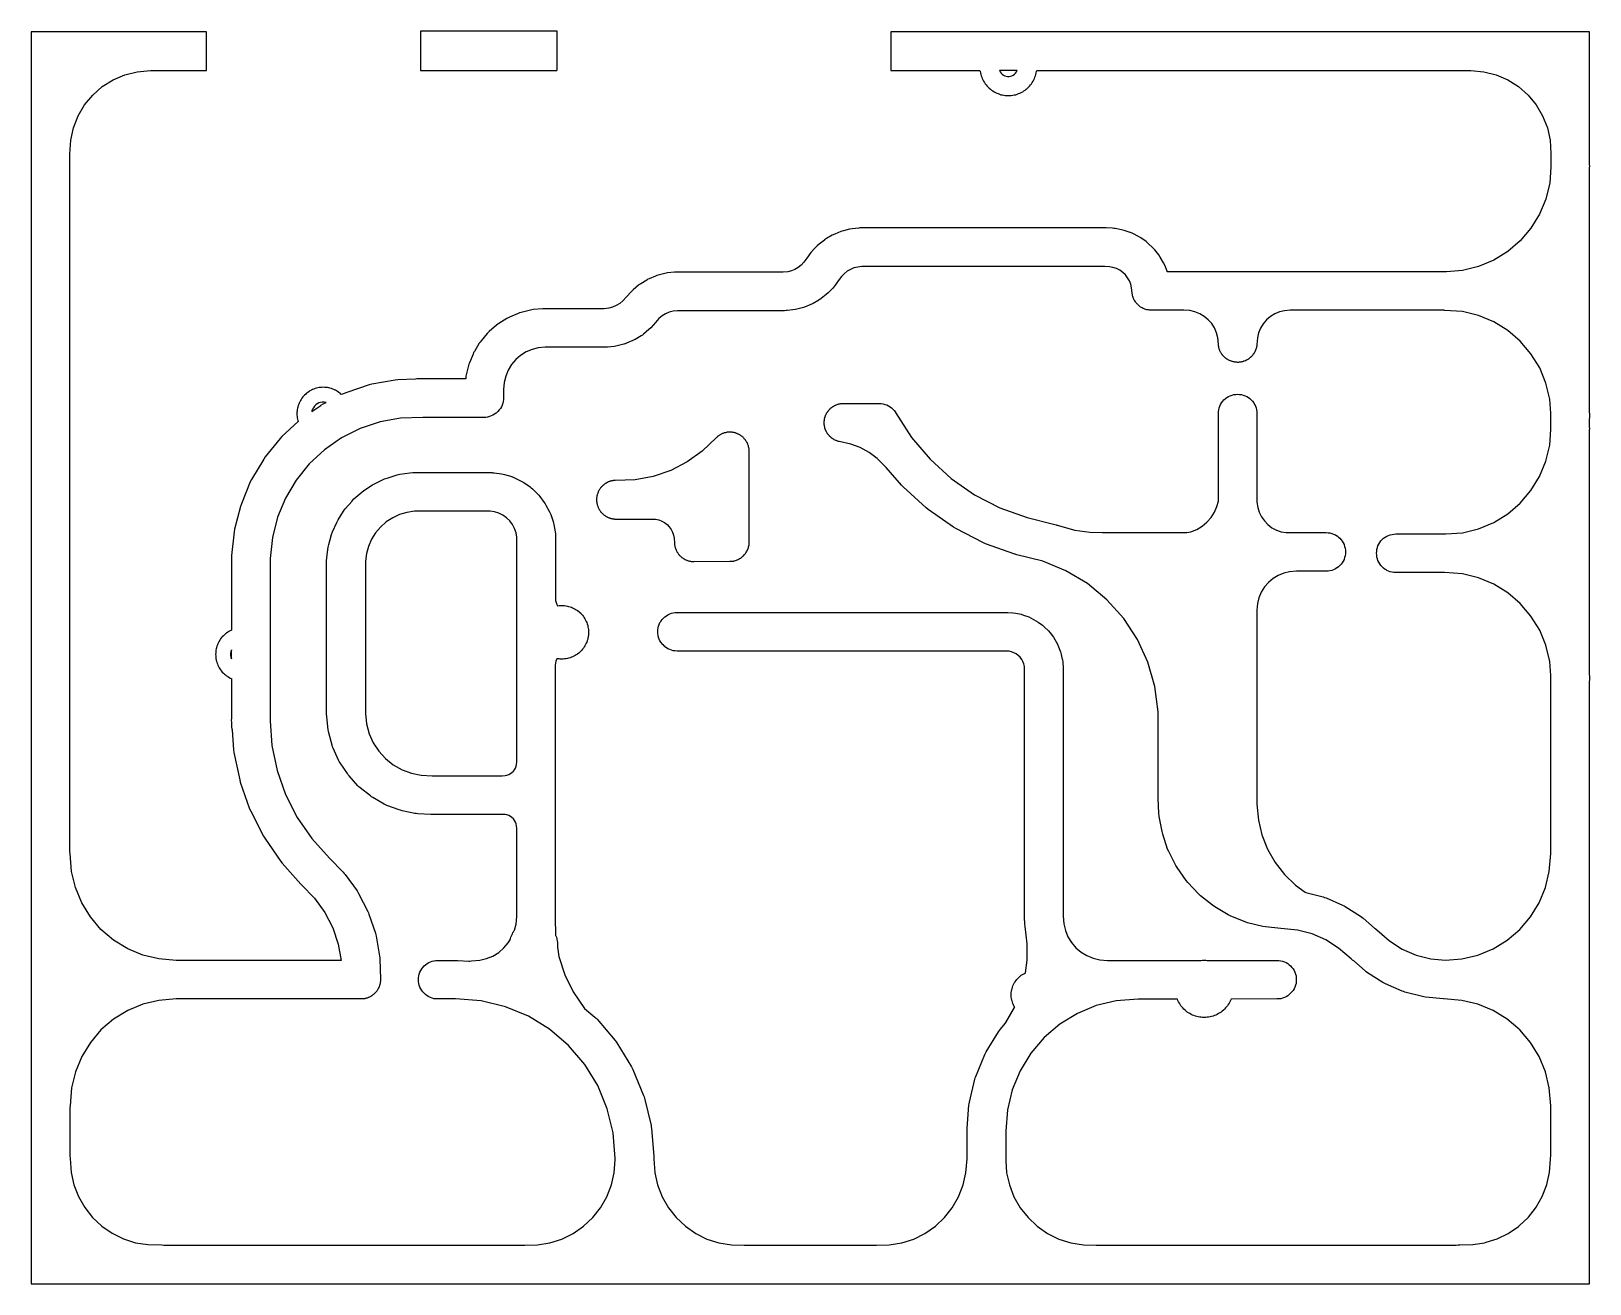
# Model space of a CAD drawing. Header units: millimetres. Extents: x 132 to 254, y 0 to 98.
import ezdxf

# ---------------------------------------------------------------- set-up
doc = ezdxf.new("R2010")
doc.units = ezdxf.units.MM
doc.layers.get('0').update_dxf_attribs({"linetype": 'CONTINUOUS', "true_color": 0xffffff})

msp = doc.modelspace()

# ---------------------------------------------------------------- linework, layer by layer
for points in [[(131.83, -0.28), (131.83, -0.28), (131.83, -0.28), (170.36, -0.28), (170.39, -0.28), (170.4, -0.28), (170.4, -0.28), (170.48, -0.28), (187.62, -0.28), (187.71, -0.28), (187.71, -0.28), (187.71, -0.28), (187.74, -0.28), (197.91, -0.28), (197.94, -0.28), (197.94, -0.28), (197.94, -0.28), (198.03, -0.28), (215.17, -0.28), (215.26, -0.28), (215.26, -0.28), (215.26, -0.28), (215.29, -0.28), (243.82, -0.28), (244.02, -0.29), (244.02, -0.29), (244.02, -0.29), (244.02, -0.29), (244.33, -0.28), (253.82, -0.28), (253.83, -0.28), (253.83, -0.28), (253.83, -0.28), (253.83, -0.28), (253.83, -0.28), (253.83, -0.28), (253.83, -0.27), (253.83, -0.27), (253.83, -0.27), (253.83, -0.27), (253.84, -0.27), (253.84, -0.27), (253.84, -0.27), (253.84, -0.27), (253.84, -0.27), (253.84, -0.26), (253.84, -0.26), (253.84, 46.93), (253.85, 46.98), (253.85, 46.98), (253.85, 46.98), (253.86, 47.13), (253.86, 47.13), (253.86, 47.13), (253.85, 47.28), (253.85, 47.28), (253.85, 47.28), (253.84, 47.46), (253.84, 66.49), (253.84, 66.55), (253.84, 66.55), (253.84, 66.55), (253.85, 66.7), (253.85, 66.7), (253.85, 66.7), (253.84, 66.82), (253.84, 67.47), (253.85, 67.52), (253.85, 67.52), (253.85, 67.52), (253.86, 67.67), (253.86, 67.67), (253.86, 67.67), (253.85, 67.82), (253.85, 67.82), (253.85, 67.82), (253.84, 68), (253.84, 87.03), (253.84, 87.09), (253.84, 87.09), (253.84, 87.09), (253.85, 87.24), (253.85, 87.24), (253.85, 87.24), (253.84, 87.36), (253.84, 88.19), (253.84, 88.19), (253.84, 88.19), (253.84, 88.19), (253.84, 88.22), (253.84, 97.73), (253.84, 97.73), (253.84, 97.74), (253.84, 97.74), (253.84, 97.74), (253.84, 97.74), (253.84, 97.74), (253.83, 97.74), (253.83, 97.74), (253.83, 97.74), (253.83, 97.74), (253.83, 97.75), (253.83, 97.75), (253.83, 97.75), (253.83, 97.75), (253.83, 97.75), (253.83, 97.75), (253.82, 97.75), (244.77, 97.75), (244.72, 97.75), (244.72, 97.75), (244.72, 97.75), (244.57, 97.76), (244.57, 97.76), (244.57, 97.76), (244.42, 97.75), (244.42, 97.75), (244.42, 97.75), (244.4, 97.75), (199.14, 97.75), (199.14, 97.75), (199.13, 97.75), (199.13, 97.75), (199.13, 97.75), (199.13, 97.75), (199.13, 97.75), (199.13, 97.74), (199.13, 97.74), (199.13, 97.74), (199.13, 97.74), (199.13, 97.74), (199.12, 97.74), (199.12, 97.74), (199.12, 97.74), (199.12, 97.74), (199.12, 97.73), (199.12, 97.73), (199.12, 94.74), (199.12, 94.74), (199.12, 94.74), (199.12, 94.74), (199.12, 94.74), (199.12, 94.74), (199.13, 94.74), (199.13, 94.73), (199.13, 94.73), (199.13, 94.73), (199.13, 94.73), (199.13, 94.73), (199.13, 94.73), (199.13, 94.73), (199.13, 94.73), (199.13, 94.73), (199.14, 94.73), (199.14, 94.73), (206.1, 94.73), (206.11, 94.65), (206.11, 94.65), (206.11, 94.65), (206.14, 94.53), (206.14, 94.53), (206.14, 94.53), (206.16, 94.42), (206.16, 94.42), (206.16, 94.42), (206.2, 94.3), (206.2, 94.3), (206.2, 94.3), (206.24, 94.19), (206.24, 94.19), (206.24, 94.19), (206.28, 94.09), (206.28, 94.09), (206.28, 94.09), (206.33, 93.98), (206.33, 93.98), (206.33, 93.98), (206.39, 93.88), (206.39, 93.88), (206.39, 93.88), (206.45, 93.78), (206.45, 93.78), (206.45, 93.78), (206.51, 93.68), (206.51, 93.68), (206.51, 93.68), (206.59, 93.59), (206.59, 93.59), (206.59, 93.59), (206.66, 93.5), (206.66, 93.5), (206.66, 93.5), (206.74, 93.41), (206.74, 93.41), (206.74, 93.41), (206.83, 93.33), (206.83, 93.33), (206.83, 93.33), (206.92, 93.26), (206.92, 93.26), (206.92, 93.26), (207.01, 93.18), (207.01, 93.18), (207.01, 93.18), (207.11, 93.12), (207.11, 93.12), (207.11, 93.12), (207.21, 93.06), (207.21, 93.06), (207.21, 93.06), (207.31, 93), (207.31, 93), (207.31, 93), (207.42, 92.95), (207.42, 92.95), (207.42, 92.95), (207.52, 92.91), (207.52, 92.91), (207.52, 92.91), (207.63, 92.87), (207.63, 92.87), (207.63, 92.87), (207.75, 92.83), (207.75, 92.83), (207.75, 92.83), (207.86, 92.81), (207.86, 92.81), (207.86, 92.81), (207.97, 92.78), (207.98, 92.78), (207.98, 92.78), (208.09, 92.77), (208.09, 92.77), (208.09, 92.77), (208.21, 92.76), (208.21, 92.76), (208.21, 92.76), (208.33, 92.76), (208.33, 92.76), (208.33, 92.76), (208.44, 92.76), (208.44, 92.76), (208.44, 92.76), (208.56, 92.77), (208.56, 92.77), (208.56, 92.77), (208.68, 92.78), (208.68, 92.78), (208.68, 92.78), (208.79, 92.81), (208.79, 92.81), (208.79, 92.81), (208.9, 92.83), (208.9, 92.83), (208.9, 92.83), (209.02, 92.87), (209.02, 92.87), (209.02, 92.87), (209.13, 92.91), (209.13, 92.91), (209.13, 92.91), (209.23, 92.95), (209.23, 92.95), (209.23, 92.95), (209.34, 93), (209.34, 93), (209.34, 93), (209.45, 93.06), (209.45, 93.06), (209.45, 93.06), (209.54, 93.12), (209.54, 93.12), (209.54, 93.12), (209.64, 93.18), (209.64, 93.18), (209.64, 93.18), (209.73, 93.26), (209.73, 93.26), (209.74, 93.26), (209.82, 93.33), (209.82, 93.33), (209.82, 93.33), (209.91, 93.41), (209.91, 93.41), (209.91, 93.41), (209.99, 93.5), (209.99, 93.5), (209.99, 93.5), (210.06, 93.59), (210.06, 93.59), (210.06, 93.59), (210.14, 93.68), (210.14, 93.68), (210.14, 93.68), (210.2, 93.78), (210.2, 93.78), (210.2, 93.78), (210.26, 93.88), (210.26, 93.88), (210.26, 93.88), (210.32, 93.98), (210.32, 93.98), (210.32, 93.98), (210.37, 94.09), (210.37, 94.09), (210.37, 94.09), (210.41, 94.19), (210.41, 94.19), (210.41, 94.19), (210.45, 94.3), (210.46, 94.3), (210.46, 94.3), (210.49, 94.42), (210.49, 94.42), (210.49, 94.42), (210.51, 94.53), (210.51, 94.53), (210.51, 94.53), (210.54, 94.65), (210.54, 94.65), (210.54, 94.65), (210.55, 94.73), (244.55, 94.73), (245.55, 94.63), (246.51, 94.39), (247.43, 93.99), (248.27, 93.46), (249.02, 92.8), (249.65, 92.03), (250.16, 91.17), (250.53, 90.24), (250.75, 89.27), (250.81, 88.22), (250.81, 87.15), (250.72, 85.92), (250.42, 84.66), (249.92, 83.47), (249.25, 82.37), (248.41, 81.38), (247.43, 80.54), (246.33, 79.87), (245.13, 79.37), (243.88, 79.07), (242.63, 78.97), (220.77, 78.97), (220.76, 79.01), (220.76, 79.01), (220.76, 79.01), (220.57, 79.48), (220.57, 79.48), (220.57, 79.48), (220.48, 79.67), (220.48, 79.67), (220.48, 79.67), (220.22, 80.11), (220.22, 80.11), (220.22, 80.11), (220.1, 80.28), (220.1, 80.28), (220.1, 80.28), (219.79, 80.68), (219.79, 80.68), (219.79, 80.68), (219.65, 80.84), (219.65, 80.84), (219.64, 80.84), (219.28, 81.18), (219.28, 81.18), (219.28, 81.18), (219.11, 81.32), (219.11, 81.32), (219.11, 81.32), (218.7, 81.61), (218.7, 81.61), (218.7, 81.61), (218.52, 81.72), (218.52, 81.72), (218.52, 81.72), (218.07, 81.95), (218.07, 81.95), (218.07, 81.95), (217.88, 82.03), (217.88, 82.03), (217.87, 82.03), (217.4, 82.2), (217.4, 82.2), (217.4, 82.2), (217.19, 82.25), (217.19, 82.25), (217.19, 82.25), (216.7, 82.34), (216.7, 82.34), (216.7, 82.34), (216.59, 82.36), (216.59, 82.36), (216.59, 82.36), (216.48, 82.37), (216.48, 82.37), (216.48, 82.37), (215.98, 82.39), (215.97, 82.39), (215.97, 82.39), (215.95, 82.39), (215.92, 82.39), (215.92, 82.39), (215.92, 82.39), (196.78, 82.39), (196.78, 82.39), (196.78, 82.39), (196.78, 82.39), (196.77, 82.39), (196.77, 82.39), (196.77, 82.39), (196.7, 82.39), (196.63, 82.38), (196.63, 82.38), (196.63, 82.38), (196.63, 82.38), (196.63, 82.38), (196.63, 82.38), (196.63, 82.38), (196.11, 82.33), (196.11, 82.33), (196.11, 82.33), (195.91, 82.3), (195.91, 82.29), (195.9, 82.29), (195.41, 82.17), (195.41, 82.17), (195.41, 82.17), (195.2, 82.11), (195.2, 82.11), (195.2, 82.11), (194.73, 81.91), (194.73, 81.91), (194.73, 81.91), (194.54, 81.82), (194.54, 81.82), (194.54, 81.82), (194.09, 81.56), (194.09, 81.56), (194.09, 81.56), (193.92, 81.45), (193.92, 81.45), (193.92, 81.44), (193.51, 81.13), (193.51, 81.13), (193.51, 81.13), (193.35, 80.99), (193.35, 80.99), (193.35, 80.99), (193, 80.62), (193, 80.61), (193, 80.61), (192.86, 80.46), (192.86, 80.46), (192.86, 80.46), (192.56, 80.04), (192.32, 79.71), (192.11, 79.49), (191.88, 79.3), (191.62, 79.15), (191.34, 79.04), (191.05, 78.97), (190.69, 78.93), (182.35, 78.93), (182.35, 78.93), (182.35, 78.93), (182.34, 78.93), (182.34, 78.93), (182.34, 78.93), (182.34, 78.93), (182.27, 78.93), (182.2, 78.93), (182.2, 78.93), (182.2, 78.93), (182.2, 78.93), (182.19, 78.93), (182.19, 78.93), (182.19, 78.93), (181.65, 78.87), (181.65, 78.87), (181.65, 78.87), (181.54, 78.85), (181.54, 78.85), (181.54, 78.85), (181.44, 78.83), (181.43, 78.83), (181.43, 78.83), (180.91, 78.69), (180.91, 78.69), (180.91, 78.69), (180.81, 78.66), (180.81, 78.66), (180.81, 78.66), (180.7, 78.62), (180.7, 78.62), (180.7, 78.62), (180.2, 78.41), (180.2, 78.41), (180.2, 78.41), (180.1, 78.37), (180.1, 78.37), (180.1, 78.37), (180.01, 78.31), (180.01, 78.31), (180.01, 78.31), (179.55, 78.03), (179.55, 78.03), (179.55, 78.03), (179.45, 77.97), (179.45, 77.97), (179.45, 77.97), (179.36, 77.9), (179.36, 77.9), (179.36, 77.9), (178.95, 77.56), (178.95, 77.55), (178.95, 77.55), (178.79, 77.4), (178.79, 77.4), (178.79, 77.4), (178.43, 77), (178.15, 76.68), (177.9, 76.48), (177.63, 76.31), (177.34, 76.19), (177.04, 76.11), (176.69, 76.07), (172, 76.07), (172, 76.07), (172, 76.07), (171.93, 76.07), (171.87, 76.07), (171.87, 76.07), (171.87, 76.07), (171.13, 76), (171.13, 76), (171.13, 76), (171.01, 75.98), (171.01, 75.98), (171.01, 75.98), (170.9, 75.96), (170.9, 75.96), (170.18, 75.78), (170.18, 75.78), (170.18, 75.78), (170.06, 75.75), (170.06, 75.75), (170.06, 75.75), (169.95, 75.7), (169.95, 75.7), (169.95, 75.7), (169.27, 75.41), (169.27, 75.41), (169.27, 75.41), (169.17, 75.36), (169.17, 75.36), (169.16, 75.36), (169.06, 75.31), (169.06, 75.31), (169.06, 75.31), (168.43, 74.91), (168.43, 74.91), (168.43, 74.91), (168.34, 74.85), (168.34, 74.85), (168.34, 74.85), (168.25, 74.77), (168.24, 74.77), (168.24, 74.77), (167.68, 74.29), (167.68, 74.29), (167.68, 74.29), (167.6, 74.21), (167.6, 74.21), (167.6, 74.21), (167.52, 74.12), (167.52, 74.12), (167.52, 74.12), (167.04, 73.56), (167.04, 73.56), (167.04, 73.56), (166.97, 73.46), (166.97, 73.46), (166.97, 73.46), (166.9, 73.37), (166.9, 73.37), (166.9, 73.37), (166.52, 72.73), (166.52, 72.73), (166.52, 72.73), (166.46, 72.63), (166.46, 72.63), (166.46, 72.63), (166.41, 72.52), (166.41, 72.52), (166.41, 72.52), (166.13, 71.84), (166.13, 71.84), (166.13, 71.84), (166.09, 71.73), (166.09, 71.73), (166.09, 71.73), (166.05, 71.61), (166.05, 71.61), (166.05, 71.61), (165.88, 70.89), (165.88, 70.89), (165.88, 70.89), (165.86, 70.78), (165.86, 70.78), (165.86, 70.78), (165.84, 70.66), (165.84, 70.66), (165.84, 70.66), (165.84, 70.58), (162.17, 70.58), (162.17, 70.58), (162.17, 70.58), (162.02, 70.57), (162.02, 70.57), (162.02, 70.57), (161.91, 70.56), (160.53, 70.51), (160.53, 70.51), (160.52, 70.51), (160.31, 70.48), (160.31, 70.48), (160.31, 70.48), (158.49, 70.16), (158.49, 70.16), (158.49, 70.16), (158.28, 70.11), (158.28, 70.11), (158.28, 70.11), (156.53, 69.52), (156.53, 69.52), (156.53, 69.52), (156.33, 69.44), (156.33, 69.44), (156.33, 69.44), (156.12, 69.34), (156.06, 69.39), (156.06, 69.39), (156.06, 69.39), (156, 69.45), (156, 69.45), (155.99, 69.45), (155.9, 69.52), (155.9, 69.52), (155.9, 69.52), (155.8, 69.59), (155.8, 69.59), (155.8, 69.59), (155.73, 69.63), (155.73, 69.63), (155.73, 69.63), (155.63, 69.69), (155.63, 69.69), (155.62, 69.69), (155.52, 69.74), (155.52, 69.74), (155.52, 69.74), (155.44, 69.77), (155.44, 69.78), (155.44, 69.78), (155.33, 69.82), (155.33, 69.82), (155.32, 69.82), (155.21, 69.85), (155.21, 69.85), (155.21, 69.85), (155.13, 69.87), (155.13, 69.87), (155.13, 69.87), (155.01, 69.89), (155.01, 69.89), (155.01, 69.89), (154.89, 69.91), (154.89, 69.91), (154.89, 69.91), (154.8, 69.91), (154.8, 69.91), (154.8, 69.91), (154.69, 69.92), (154.69, 69.92), (154.69, 69.92), (154.57, 69.91), (154.57, 69.91), (154.57, 69.91), (154.48, 69.91), (154.48, 69.91), (154.48, 69.91), (154.36, 69.89), (154.36, 69.89), (154.36, 69.89), (154.25, 69.87), (154.25, 69.87), (154.25, 69.87), (154.16, 69.85), (154.16, 69.85), (154.16, 69.85), (154.05, 69.82), (154.05, 69.82), (154.05, 69.82), (153.94, 69.78), (153.94, 69.78), (153.94, 69.77), (153.85, 69.74), (153.85, 69.74), (153.85, 69.74), (153.75, 69.69), (153.75, 69.69), (153.75, 69.69), (153.64, 69.63), (153.64, 69.63), (153.64, 69.63), (153.57, 69.59), (153.57, 69.59), (153.57, 69.59), (153.47, 69.52), (153.47, 69.52), (153.47, 69.52), (153.38, 69.45), (153.38, 69.45), (153.38, 69.45), (153.31, 69.39), (153.31, 69.39), (153.31, 69.39), (153.22, 69.31), (153.22, 69.31), (153.22, 69.31), (153.14, 69.22), (153.14, 69.22), (153.14, 69.22), (153.09, 69.16), (153.09, 69.16), (153.09, 69.16), (153.01, 69.06), (153.01, 69.06), (153.01, 69.06), (152.95, 68.97), (152.95, 68.97), (152.95, 68.97), (152.9, 68.89), (152.9, 68.89), (152.9, 68.89), (152.84, 68.79), (152.84, 68.79), (152.84, 68.79), (152.79, 68.68), (152.79, 68.68), (152.79, 68.68), (152.76, 68.6), (152.76, 68.6), (152.76, 68.6), (152.72, 68.49), (152.72, 68.49), (152.72, 68.49), (152.69, 68.37), (152.69, 68.37), (152.69, 68.37), (152.67, 68.29), (152.67, 68.29), (152.67, 68.29), (152.64, 68.17), (152.64, 68.17), (152.64, 68.17), (152.63, 68.05), (152.63, 68.05), (152.63, 68.05), (152.62, 67.97), (152.62, 67.97), (152.62, 67.97), (152.62, 67.85), (152.62, 67.85), (152.62, 67.85), (152.62, 67.73), (152.62, 67.73), (152.62, 67.73), (152.63, 67.64), (152.63, 67.64), (152.63, 67.64), (152.64, 67.53), (152.64, 67.52), (152.64, 67.52), (152.67, 67.41), (152.67, 67.41), (152.67, 67.41), (152.69, 67.32), (152.69, 67.32), (152.69, 67.32), (152.71, 67.23), (151.45, 66.06), (151.45, 66.06), (151.45, 66.06), (151.3, 65.9), (151.3, 65.9), (151.3, 65.9), (150.14, 64.46), (150.14, 64.46), (150.14, 64.46), (150.02, 64.29), (150.02, 64.29), (150.02, 64.29), (149.07, 62.7), (149.07, 62.7), (149.07, 62.7), (148.97, 62.5), (148.97, 62.5), (148.97, 62.5), (148.27, 60.8), (148.27, 60.8), (148.27, 60.8), (148.2, 60.59), (148.2, 60.59), (148.2, 60.59), (147.74, 58.8), (147.74, 58.8), (147.74, 58.8), (147.7, 58.59), (147.7, 58.59), (147.7, 58.59), (147.5, 56.75), (147.5, 56.75), (147.5, 56.75), (147.5, 56.74), (147.5, 56.74), (147.5, 56.74), (147.5, 56.74), (147.5, 56.67), (147.49, 56.6), (147.49, 56.6), (147.49, 56.6), (147.49, 56.6), (147.49, 56.59), (147.49, 56.59), (147.49, 56.59), (147.49, 50.89), (147.39, 50.84), (147.39, 50.84), (147.39, 50.84), (147.28, 50.78), (147.28, 50.78), (147.28, 50.78), (147.21, 50.74), (147.21, 50.74), (147.21, 50.74), (147.11, 50.67), (147.11, 50.67), (147.11, 50.67), (147.02, 50.6), (147.02, 50.6), (147.02, 50.6), (146.95, 50.54), (146.95, 50.54), (146.95, 50.54), (146.86, 50.46), (146.86, 50.46), (146.86, 50.46), (146.78, 50.37), (146.78, 50.37), (146.78, 50.37), (146.72, 50.31), (146.72, 50.31), (146.72, 50.31), (146.65, 50.21), (146.65, 50.21), (146.65, 50.21), (146.58, 50.12), (146.58, 50.12), (146.58, 50.12), (146.54, 50.04), (146.54, 50.04), (146.54, 50.04), (146.48, 49.94), (146.48, 49.94), (146.48, 49.94), (146.43, 49.83), (146.43, 49.83), (146.43, 49.83), (146.4, 49.75), (146.4, 49.75), (146.36, 49.64), (146.36, 49.64), (146.36, 49.64), (146.32, 49.52), (146.32, 49.52), (146.32, 49.52), (146.3, 49.44), (146.3, 49.44), (146.3, 49.44), (146.28, 49.32), (146.28, 49.32), (146.28, 49.32), (146.27, 49.2), (146.27, 49.2), (146.27, 49.2), (146.26, 49.12), (146.26, 49.11), (146.26, 49.11), (146.25, 49), (146.25, 49), (146.25, 49), (146.26, 48.88), (146.26, 48.88), (146.26, 48.88), (146.27, 48.79), (146.27, 48.79), (146.27, 48.79), (146.28, 48.67), (146.28, 48.67), (146.28, 48.67), (146.3, 48.56), (146.3, 48.56), (146.3, 48.56), (146.32, 48.47), (146.32, 48.47), (146.32, 48.47), (146.36, 48.36), (146.36, 48.36), (146.36, 48.36), (146.4, 48.25), (146.4, 48.25), (146.4, 48.25), (146.43, 48.16), (146.43, 48.16), (146.43, 48.16), (146.48, 48.06), (146.48, 48.06), (146.48, 48.06), (146.54, 47.95), (146.54, 47.95), (146.54, 47.95), (146.58, 47.88), (146.58, 47.88), (146.58, 47.88), (146.65, 47.78), (146.65, 47.78), (146.65, 47.78), (146.72, 47.69), (146.72, 47.69), (146.72, 47.69), (146.78, 47.62), (146.78, 47.62), (146.78, 47.62), (146.86, 47.53), (146.86, 47.53), (146.86, 47.53), (146.95, 47.45), (146.95, 47.45), (146.95, 47.45), (147.02, 47.39), (147.02, 47.39), (147.02, 47.39), (147.11, 47.32), (147.11, 47.32), (147.11, 47.32), (147.21, 47.26), (147.21, 47.25), (147.21, 47.25), (147.28, 47.21), (147.28, 47.21), (147.28, 47.21), (147.39, 47.15), (147.39, 47.15), (147.39, 47.15), (147.49, 47.1), (147.49, 43.99), (147.49, 43.98), (147.49, 43.98), (147.49, 43.98), (147.48, 43.84), (147.48, 43.84), (147.48, 43.83), (147.49, 43.72), (147.49, 43.72), (147.49, 43.72), (147.49, 43.68), (147.49, 43.45), (147.49, 43.45), (147.49, 43.45), (147.5, 43.31), (147.5, 43.31), (147.5, 43.31), (147.52, 43.16), (147.52, 43.16), (147.52, 43.16), (147.54, 43.1), (147.66, 41.53), (147.66, 41.53), (147.66, 41.53), (147.68, 41.33), (147.68, 41.33), (147.68, 41.33), (148.14, 39.18), (148.14, 39.18), (148.14, 39.18), (148.19, 38.99), (148.19, 38.99), (148.19, 38.99), (148.92, 36.91), (148.92, 36.91), (148.92, 36.91), (149, 36.73), (149, 36.73), (149, 36.73), (150, 34.77), (150, 34.77), (150, 34.77), (150.1, 34.6), (150.1, 34.6), (150.1, 34.6), (151.35, 32.79), (151.35, 32.79), (151.35, 32.79), (151.47, 32.64), (151.47, 32.64), (151.47, 32.64), (152.94, 31), (152.94, 31), (152.94, 31), (152.96, 30.98), (152.98, 30.96), (152.98, 30.96), (152.98, 30.96), (154.01, 29.9), (154.81, 28.8), (155.43, 27.59), (155.86, 26.3), (156.09, 25.04), (143.17, 25.04), (141.82, 25.15), (140.56, 25.45), (139.37, 25.94), (138.27, 26.62), (137.28, 27.46), (136.45, 28.44), (135.77, 29.54), (135.28, 30.74), (134.97, 31.99), (134.86, 33.4), (134.86, 33.4), (134.86, 33.4), (134.84, 33.55), (134.84, 33.55), (134.84, 33.55), (134.84, 33.57), (134.84, 88.18), (134.91, 89.27), (135.12, 90.24), (135.49, 91.17), (136, 92.03), (136.64, 92.8), (137.38, 93.46), (138.23, 93.99), (139.14, 94.39), (140.11, 94.63), (141.16, 94.73), (145.53, 94.73), (145.53, 94.73), (145.53, 94.73), (145.53, 94.73), (145.54, 94.73), (145.54, 94.73), (145.54, 94.73), (145.54, 94.73), (145.54, 94.73), (145.54, 94.73), (145.54, 94.73), (145.54, 94.73), (145.55, 94.73), (145.55, 94.73), (145.55, 94.73), (145.55, 94.73), (145.55, 94.73), (145.55, 94.73), (145.55, 94.73), (145.55, 94.73), (145.55, 94.74), (145.55, 94.74), (145.55, 94.74), (145.55, 94.74), (145.55, 94.74), (145.55, 94.74), (145.55, 94.74), (145.55, 97.75), (145.55, 97.75), (145.55, 97.75), (145.55, 97.75), (145.55, 97.75), (145.55, 97.75), (145.55, 97.75), (145.55, 97.75), (145.55, 97.76), (145.55, 97.76), (145.55, 97.76), (145.55, 97.76), (145.55, 97.76), (145.55, 97.76), (145.55, 97.76), (145.54, 97.76), (145.54, 97.76), (145.54, 97.76), (141.16, 97.75), (141.08, 97.76), (141.08, 97.76), (141.08, 97.76), (140.99, 97.75), (134.83, 97.75), (131.83, 97.75), (131.83, 97.75), (131.82, 97.75), (131.82, 97.75), (131.82, 97.75), (131.82, 97.75), (131.82, 97.75), (131.82, 97.74), (131.82, 97.74), (131.82, 97.74), (131.82, 97.74), (131.82, 97.74), (131.81, 97.74), (131.81, 97.74), (131.81, 97.74), (131.81, 97.74), (131.81, 97.73), (131.81, 97.73), (131.81, -0.26), (131.81, -0.26), (131.81, -0.27), (131.81, -0.27), (131.81, -0.27), (131.81, -0.27), (131.82, -0.27), (131.82, -0.27), (131.82, -0.27), (131.82, -0.27), (131.82, -0.27), (131.82, -0.28), (131.82, -0.28), (131.82, -0.28), (131.82, -0.28), (131.82, -0.28), (131.83, -0.28)], [(162.31, 94.73), (162.31, 94.73), (162.31, 94.73), (172.97, 94.73), (172.97, 94.73), (172.98, 94.73), (172.98, 94.73), (172.98, 94.73), (172.98, 94.73), (172.98, 94.73), (172.98, 94.73), (172.98, 94.73), (172.98, 94.73), (172.98, 94.73), (172.98, 94.74), (172.99, 94.74), (172.99, 94.74), (172.99, 94.74), (172.99, 94.74), (172.99, 94.74), (172.99, 94.74), (172.99, 97.79), (172.99, 97.79), (172.99, 97.79), (172.99, 97.79), (172.99, 97.79), (172.99, 97.8), (172.98, 97.8), (172.98, 97.8), (172.98, 97.8), (172.98, 97.8), (172.98, 97.8), (172.98, 97.8), (172.98, 97.8), (172.98, 97.8), (172.98, 97.8), (172.98, 97.8), (172.97, 97.8), (172.97, 97.8), (162.31, 97.8), (162.31, 97.8), (162.3, 97.8), (162.3, 97.8), (162.3, 97.8), (162.3, 97.8), (162.3, 97.8), (162.3, 97.8), (162.3, 97.8), (162.3, 97.8), (162.3, 97.8), (162.3, 97.8), (162.29, 97.8), (162.29, 97.79), (162.29, 97.79), (162.29, 97.79), (162.29, 97.79), (162.29, 97.79), (162.29, 94.74), (162.29, 94.74), (162.29, 94.74), (162.29, 94.74), (162.29, 94.74), (162.29, 94.74), (162.3, 94.74), (162.3, 94.73), (162.3, 94.73), (162.3, 94.73), (162.3, 94.73), (162.3, 94.73), (162.3, 94.73), (162.3, 94.73), (162.3, 94.73), (162.3, 94.73), (162.31, 94.73)], [(207.64, 94.73), (207.64, 94.71), (207.69, 94.61), (207.76, 94.52), (207.85, 94.43), (207.94, 94.37), (208.04, 94.31), (208.15, 94.28), (208.27, 94.26), (208.38, 94.26), (208.5, 94.28), (208.61, 94.31), (208.71, 94.37), (208.81, 94.43), (208.89, 94.52), (208.96, 94.61), (209.01, 94.71), (209.01, 94.73), (207.64, 94.73)], [(134.84, 13.48), (134.84, 9.71), (134.84, 9.71), (134.84, 9.71), (134.84, 9.71), (134.86, 9.56), (134.86, 9.56), (134.86, 9.56), (134.86, 9.53), (134.86, 9.53), (134.86, 9.53), (134.86, 9.52), (134.86, 9.52), (134.86, 9.52), (134.94, 8.43), (135.16, 7.46), (135.52, 6.54), (136.01, 5.69), (136.62, 4.91), (137.34, 4.23), (138.15, 3.67), (139.04, 3.24), (139.98, 2.93), (140.95, 2.78), (142.05, 2.76), (142.05, 2.76), (142.05, 2.76), (142.2, 2.75), (142.2, 2.75), (142.2, 2.75), (142.23, 2.75), (170.46, 2.75), (171.45, 2.76), (172.43, 2.92), (173.37, 3.22), (174.25, 3.66), (175.06, 4.22), (175.78, 4.9), (176.39, 5.67), (176.88, 6.53), (177.24, 7.45), (177.46, 8.41), (177.54, 9.42), (177.54, 9.52), (177.38, 11.53), (176.92, 13.42), (176.18, 15.23), (175.16, 16.89), (173.89, 18.37), (172.41, 19.64), (170.75, 20.66), (168.95, 21.4), (167.05, 21.86), (165.05, 22.02), (163.65, 22.02), (163.65, 22.02), (163.65, 22.02), (163.5, 22.02), (163.5, 22.02), (163.5, 22.02), (163.36, 22.04), (163.35, 22.04), (163.35, 22.04), (163.21, 22.08), (163.21, 22.08), (163.21, 22.08), (163.07, 22.13), (163.07, 22.13), (163.07, 22.13), (162.94, 22.19), (162.94, 22.19), (162.94, 22.19), (162.81, 22.27), (162.81, 22.27), (162.81, 22.27), (162.69, 22.36), (162.69, 22.36), (162.69, 22.36), (162.58, 22.46), (162.58, 22.46), (162.58, 22.46), (162.48, 22.57), (162.48, 22.57), (162.48, 22.57), (162.39, 22.69), (162.39, 22.69), (162.39, 22.69), (162.32, 22.81), (162.32, 22.81), (162.32, 22.82), (162.25, 22.95), (162.25, 22.95), (162.25, 22.95), (162.2, 23.09), (162.2, 23.09), (162.2, 23.09), (162.17, 23.23), (162.17, 23.23), (162.17, 23.23), (162.14, 23.38), (162.14, 23.38), (162.14, 23.38), (162.14, 23.53), (162.14, 23.53), (162.14, 23.53), (162.14, 23.68), (162.14, 23.68), (162.14, 23.68), (162.17, 23.82), (162.17, 23.82), (162.17, 23.82), (162.2, 23.97), (162.2, 23.97), (162.2, 23.97), (162.25, 24.11), (162.25, 24.11), (162.25, 24.11), (162.32, 24.24), (162.32, 24.24), (162.32, 24.24), (162.39, 24.37), (162.39, 24.37), (162.39, 24.37), (162.48, 24.49), (162.48, 24.49), (162.48, 24.49), (162.58, 24.6), (162.58, 24.6), (162.58, 24.6), (162.69, 24.7), (162.69, 24.7), (162.69, 24.7), (162.81, 24.79), (162.81, 24.79), (162.81, 24.79), (162.94, 24.86), (162.94, 24.86), (162.94, 24.86), (163.07, 24.93), (163.07, 24.93), (163.07, 24.93), (163.21, 24.98), (163.21, 24.98), (163.21, 24.98), (163.35, 25.01), (163.35, 25.01), (163.36, 25.01), (163.5, 25.03), (163.5, 25.03), (163.5, 25.03), (163.65, 25.04), (163.65, 25.04), (163.65, 25.04), (165.11, 25.04), (165.11, 25.04), (165.11, 25.04), (165.16, 25.04), (165.22, 25.04), (165.22, 25.04), (165.22, 25.04), (166.09, 24.97), (166.15, 24.98), (166.15, 24.98), (166.16, 24.98), (166.3, 25), (166.3, 25), (166.3, 25), (166.95, 25.05), (167.47, 25.18), (167.96, 25.38), (168.42, 25.66), (168.83, 26.01), (169.17, 26.41), (169.32, 26.66), (169.33, 26.68), (169.33, 26.68), (169.33, 26.68), (169.34, 26.74), (169.34, 26.74), (169.34, 26.74), (169.37, 26.85), (169.37, 26.85), (169.37, 26.85), (169.41, 26.96), (169.41, 26.96), (169.41, 26.96), (169.44, 27.01), (169.44, 27.01), (169.44, 27.01), (169.49, 27.12), (169.49, 27.12), (169.49, 27.12), (169.54, 27.22), (169.54, 27.23), (169.54, 27.23), (169.57, 27.27), (169.57, 27.27), (169.57, 27.27), (169.64, 27.37), (169.64, 27.37), (169.64, 27.37), (169.67, 27.4), (169.78, 27.88), (169.83, 28.47), (169.83, 35.37), (169.81, 35.57), (169.78, 35.72), (169.73, 35.86), (169.66, 35.99), (169.57, 36.11), (169.46, 36.22), (169.34, 36.31), (169.21, 36.38), (169.06, 36.43), (168.92, 36.46), (168.7, 36.47), (163.17, 36.47), (163.17, 36.47), (163.17, 36.47), (163.14, 36.47), (163.1, 36.47), (163.1, 36.47), (163.1, 36.47), (162.08, 36.52), (162.08, 36.52), (162.08, 36.52), (161.97, 36.53), (161.97, 36.53), (161.96, 36.53), (161.85, 36.55), (161.85, 36.55), (161.85, 36.55), (160.85, 36.76), (160.85, 36.76), (160.85, 36.76), (160.74, 36.79), (160.74, 36.79), (160.73, 36.79), (160.62, 36.82), (160.62, 36.82), (160.62, 36.82), (159.67, 37.18), (159.67, 37.18), (159.67, 37.18), (159.56, 37.23), (159.56, 37.23), (159.56, 37.23), (159.45, 37.28), (159.45, 37.28), (159.45, 37.28), (158.57, 37.79), (158.57, 37.79), (158.57, 37.79), (158.47, 37.85), (158.46, 37.85), (158.46, 37.85), (158.37, 37.92), (158.37, 37.92), (158.37, 37.92), (157.57, 38.56), (157.57, 38.56), (157.48, 38.64), (157.48, 38.64), (157.48, 38.64), (157.4, 38.72), (157.4, 38.72), (157.4, 38.72), (156.71, 39.48), (156.71, 39.48), (156.71, 39.48), (156.64, 39.57), (156.64, 39.57), (156.63, 39.57), (156.57, 39.66), (156.57, 39.66), (156.57, 39.66), (156, 40.52), (156, 40.52), (156, 40.52), (155.94, 40.62), (155.94, 40.62), (155.94, 40.62), (155.89, 40.72), (155.89, 40.72), (155.89, 40.72), (155.47, 41.65), (155.47, 41.65), (155.47, 41.65), (155.42, 41.76), (155.42, 41.76), (155.42, 41.76), (155.39, 41.88), (155.39, 41.88), (155.39, 41.88), (155.12, 42.86), (155.12, 42.86), (155.12, 42.86), (155.09, 42.98), (155.09, 42.98), (155.09, 42.98), (155.07, 43.09), (155.07, 43.09), (155.07, 43.09), (154.96, 44.11), (154.96, 44.11), (154.96, 44.11), (154.96, 44.12), (154.96, 44.13), (154.96, 44.13), (154.96, 44.13), (154.96, 44.19), (154.95, 44.25), (154.95, 44.26), (154.95, 44.26), (154.95, 44.27), (154.95, 44.27), (154.95, 44.27), (154.95, 44.27), (154.95, 56.39), (154.95, 56.39), (154.95, 56.39), (154.95, 56.42), (154.95, 56.44), (154.95, 56.44), (154.95, 56.44), (154.96, 56.49), (154.96, 56.54), (154.96, 56.54), (154.96, 56.54), (154.96, 56.57), (154.96, 56.59), (154.96, 56.59), (154.96, 56.59), (155.07, 57.4), (155.07, 57.4), (155.07, 57.4), (155.12, 57.61), (155.12, 57.61), (155.12, 57.61), (155.34, 58.39), (155.34, 58.39), (155.34, 58.4), (155.41, 58.6), (155.41, 58.6), (155.41, 58.6), (155.75, 59.34), (155.75, 59.34), (155.75, 59.34), (155.85, 59.53), (155.85, 59.53), (155.85, 59.53), (156.28, 60.22), (156.28, 60.22), (156.28, 60.22), (156.41, 60.39), (156.41, 60.39), (156.41, 60.39), (156.94, 61.01), (156.94, 61.01), (156.94, 61.02), (157.09, 61.17), (157.09, 61.17), (157.09, 61.17), (157.7, 61.71), (157.7, 61.71), (157.7, 61.71), (157.87, 61.84), (157.87, 61.84), (157.87, 61.84), (158.55, 62.28), (158.55, 62.29), (158.55, 62.29), (158.74, 62.39), (158.74, 62.39), (158.74, 62.39), (159.48, 62.74), (159.48, 62.74), (159.48, 62.74), (159.68, 62.81), (159.68, 62.81), (159.68, 62.81), (160.46, 63.05), (160.46, 63.05), (160.46, 63.05), (160.67, 63.1), (160.67, 63.1), (160.67, 63.1), (161.47, 63.22), (161.47, 63.22), (161.47, 63.22), (161.69, 63.24), (161.69, 63.24), (161.69, 63.24), (162.5, 63.24), (162.5, 63.24), (162.5, 63.24), (162.63, 63.24), (167.85, 63.24), (167.85, 63.24), (167.85, 63.24), (167.88, 63.24), (167.91, 63.24), (167.91, 63.24), (167.91, 63.24), (167.95, 63.23), (167.99, 63.23), (167.99, 63.23), (167.99, 63.23), (168.03, 63.23), (168.06, 63.22), (168.06, 63.22), (168.06, 63.22), (168.64, 63.14), (168.64, 63.14), (168.64, 63.14), (168.76, 63.12), (168.76, 63.12), (168.76, 63.12), (168.87, 63.09), (168.88, 63.09), (168.88, 63.09), (169.44, 62.92), (169.44, 62.92), (169.44, 62.91), (169.55, 62.88), (169.55, 62.88), (169.55, 62.88), (169.66, 62.83), (169.66, 62.83), (169.66, 62.83), (170.19, 62.57), (170.19, 62.57), (170.19, 62.57), (170.29, 62.51), (170.29, 62.51), (170.29, 62.51), (170.39, 62.45), (170.39, 62.45), (170.39, 62.45), (170.88, 62.11), (170.88, 62.11), (170.88, 62.11), (170.97, 62.04), (170.97, 62.03), (170.97, 62.03), (171.06, 61.96), (171.06, 61.96), (171.06, 61.96), (171.48, 61.54), (171.48, 61.54), (171.48, 61.54), (171.56, 61.46), (171.56, 61.46), (171.56, 61.46), (171.64, 61.37), (171.64, 61.37), (171.64, 61.37), (171.99, 60.89), (171.99, 60.89), (171.99, 60.89), (172.06, 60.8), (172.06, 60.8), (172.06, 60.8), (172.12, 60.69), (172.12, 60.69), (172.12, 60.69), (172.4, 60.17), (172.4, 60.17), (172.4, 60.17), (172.45, 60.07), (172.45, 60.07), (172.45, 60.07), (172.49, 59.96), (172.49, 59.96), (172.49, 59.95), (172.68, 59.4), (172.68, 59.4), (172.68, 59.4), (172.71, 59.28), (172.71, 59.28), (172.71, 59.28), (172.74, 59.17), (172.74, 59.17), (172.74, 59.17), (172.84, 58.59), (172.84, 58.59), (172.84, 58.59), (172.86, 58.47), (172.86, 58.47), (172.86, 58.47), (172.86, 58.35), (172.86, 58.35), (172.86, 58.35), (172.87, 57.76), (172.87, 57.76), (172.87, 57.76), (172.87, 57.75), (172.87, 57.74), (172.87, 57.74), (172.87, 57.74), (172.87, 53.44), (172.88, 53.21), (172.91, 53.06), (172.97, 52.91), (173.02, 52.8), (173.03, 52.8), (173.03, 52.8), (173.03, 52.8), (173.15, 52.82), (173.15, 52.82), (173.15, 52.82), (173.24, 52.83), (173.24, 52.83), (173.24, 52.83), (173.36, 52.83), (173.36, 52.83), (173.36, 52.83), (173.48, 52.83), (173.48, 52.83), (173.48, 52.83), (173.57, 52.82), (173.57, 52.82), (173.57, 52.82), (173.69, 52.8), (173.69, 52.8), (173.69, 52.8), (173.8, 52.78), (173.8, 52.78), (173.8, 52.78), (173.89, 52.76), (173.89, 52.76), (173.89, 52.76), (174.01, 52.73), (174.01, 52.73), (174.01, 52.73), (174.12, 52.69), (174.12, 52.69), (174.12, 52.69), (174.2, 52.65), (174.2, 52.65), (174.2, 52.65), (174.31, 52.6), (174.31, 52.6), (174.31, 52.6), (174.41, 52.54), (174.42, 52.54), (174.42, 52.54), (174.49, 52.5), (174.49, 52.5), (174.49, 52.5), (174.59, 52.43), (174.59, 52.43), (174.59, 52.43), (174.69, 52.36), (174.69, 52.36), (174.69, 52.36), (174.76, 52.3), (174.76, 52.3), (174.76, 52.3), (174.84, 52.22), (174.84, 52.22), (174.84, 52.21), (174.92, 52.13), (174.92, 52.13), (174.92, 52.13), (174.98, 52.06), (174.98, 52.06), (174.98, 52.06), (175.06, 51.96), (175.06, 51.96), (175.06, 51.96), (175.12, 51.87), (175.12, 51.87), (175.12, 51.87), (175.17, 51.79), (175.17, 51.79), (175.17, 51.79), (175.23, 51.68), (175.23, 51.68), (175.23, 51.68), (175.28, 51.58), (175.28, 51.58), (175.28, 51.58), (175.32, 51.49), (175.32, 51.49), (175.32, 51.49), (175.36, 51.38), (175.36, 51.38), (175.36, 51.38), (175.39, 51.26), (175.39, 51.26), (175.39, 51.26), (175.41, 51.17), (175.41, 51.17), (175.41, 51.17), (175.43, 51.06), (175.43, 51.06), (175.43, 51.06), (175.45, 50.94), (175.45, 50.94), (175.45, 50.94), (175.45, 50.85), (175.45, 50.85), (175.45, 50.85), (175.46, 50.73), (175.46, 50.73), (175.46, 50.73), (175.45, 50.61), (175.45, 50.61), (175.45, 50.61), (175.45, 50.52), (175.45, 50.52), (175.45, 50.52), (175.43, 50.4), (175.43, 50.4), (175.43, 50.4), (175.41, 50.28), (175.41, 50.28), (175.41, 50.28), (175.39, 50.19), (175.39, 50.19), (175.39, 50.19), (175.36, 50.08), (175.36, 50.08), (175.36, 50.08), (175.32, 49.97), (175.32, 49.97), (175.32, 49.97), (175.28, 49.88), (175.28, 49.88), (175.28, 49.88), (175.23, 49.78), (175.23, 49.77), (175.23, 49.77), (175.17, 49.67), (175.17, 49.67), (175.17, 49.67), (175.12, 49.59), (175.12, 49.59), (175.12, 49.59), (175.06, 49.49), (175.06, 49.49), (175.06, 49.49), (174.98, 49.4), (174.98, 49.4), (174.98, 49.4), (174.92, 49.33), (174.92, 49.33), (174.92, 49.33), (174.84, 49.24), (174.84, 49.24), (174.84, 49.24), (174.76, 49.16), (174.76, 49.16), (174.76, 49.16), (174.69, 49.1), (174.69, 49.1), (174.69, 49.1), (174.59, 49.03), (174.59, 49.03), (174.59, 49.03), (174.49, 48.96), (174.49, 48.96), (174.49, 48.96), (174.42, 48.91), (174.42, 48.91), (174.41, 48.91), (174.31, 48.86), (174.31, 48.86), (174.31, 48.86), (174.2, 48.81), (174.2, 48.81), (174.2, 48.81), (174.12, 48.77), (174.12, 48.77), (174.12, 48.77), (174.01, 48.73), (174.01, 48.73), (174.01, 48.73), (173.89, 48.7), (173.89, 48.7), (173.89, 48.7), (173.8, 48.68), (173.8, 48.68), (173.8, 48.68), (173.69, 48.65), (173.69, 48.65), (173.69, 48.65), (173.57, 48.64), (173.57, 48.64), (173.57, 48.64), (173.48, 48.63), (173.48, 48.63), (173.48, 48.63), (173.36, 48.63), (173.36, 48.63), (173.36, 48.63), (173.24, 48.63), (173.24, 48.63), (173.24, 48.63), (173.15, 48.64), (173.15, 48.64), (173.15, 48.64), (173.03, 48.65), (173.03, 48.65), (173.03, 48.65), (172.98, 48.66), (172.95, 48.6), (172.9, 48.46), (172.87, 48.31), (172.85, 48.15), (172.85, 28.43), (172.88, 26.99), (172.9, 26.96), (172.9, 26.96), (172.9, 26.96), (172.94, 26.85), (172.94, 26.85), (172.94, 26.85), (172.97, 26.74), (172.97, 26.74), (172.98, 26.68), (172.98, 26.68), (172.98, 26.68), (173.01, 26.56), (173.01, 26.56), (173.01, 26.56), (173.02, 26.45), (173.02, 26.45), (173.02, 26.45), (173.02, 26.39), (173.02, 26.39), (173.02, 26.39), (173.03, 26.27), (173.03, 26.27), (173.03, 26.27), (173.02, 26.15), (173.02, 26.15), (173.02, 26.15), (173.02, 26.1), (173.02, 26.1), (173.02, 26.1), (173.02, 26.07), (173.14, 25.35), (173.6, 23.92), (174.26, 22.57), (175.15, 21.28), (175.95, 20.59), (175.95, 20.59), (175.95, 20.59), (176.03, 20.51), (176.03, 20.51), (176.04, 20.51), (176.12, 20.43), (176.12, 20.43), (176.12, 20.43), (177.54, 18.76), (177.54, 18.76), (177.54, 18.76), (177.61, 18.67), (177.61, 18.67), (177.61, 18.67), (177.68, 18.57), (177.68, 18.57), (177.68, 18.57), (178.82, 16.7), (178.82, 16.7), (178.82, 16.7), (178.88, 16.6), (178.88, 16.6), (178.88, 16.6), (178.93, 16.49), (178.93, 16.49), (178.93, 16.49), (179.76, 14.47), (179.76, 14.47), (179.76, 14.47), (179.81, 14.36), (179.81, 14.36), (179.81, 14.36), (179.84, 14.25), (179.84, 14.25), (179.84, 14.25), (180.35, 12.12), (180.35, 12.12), (180.35, 12.12), (180.37, 12), (180.37, 12), (180.37, 12), (180.39, 11.88), (180.39, 11.88), (180.39, 11.88), (180.56, 9.7), (180.56, 9.7), (180.56, 9.7), (180.56, 9.64), (180.56, 9.58), (180.56, 9.58), (180.56, 9.58), (180.56, 9.49), (180.64, 8.41), (180.86, 7.45), (181.22, 6.53), (181.71, 5.67), (182.32, 4.9), (183.04, 4.22), (183.85, 3.66), (184.73, 3.22), (185.67, 2.92), (186.65, 2.76), (187.64, 2.75), (198.01, 2.75), (199, 2.76), (199.98, 2.92), (200.92, 3.22), (201.8, 3.66), (202.61, 4.22), (203.33, 4.9), (203.94, 5.67), (204.43, 6.53), (204.79, 7.45), (205.01, 8.41), (205.09, 9.51), (205.09, 9.51), (205.09, 9.51), (205.09, 9.52), (205.09, 11.74), (205.09, 11.74), (205.09, 11.74), (205.09, 11.81), (205.1, 11.85), (205.1, 11.85), (205.1, 11.85), (205.1, 11.87), (205.1, 11.89), (205.1, 11.89), (205.1, 11.89), (205.1, 11.9), (205.24, 13.69), (205.24, 13.69), (205.24, 13.69), (205.25, 13.81), (205.25, 13.81), (205.25, 13.81), (205.28, 13.93), (205.28, 13.93), (205.28, 13.93), (205.71, 15.73), (205.71, 15.73), (205.71, 15.73), (205.74, 15.84), (205.74, 15.84), (205.74, 15.84), (205.78, 15.95), (205.78, 15.95), (205.78, 15.95), (206.49, 17.66), (206.49, 17.66), (206.49, 17.66), (206.54, 17.77), (206.54, 17.77), (206.54, 17.77), (206.6, 17.87), (206.6, 17.87), (206.6, 17.87), (207.56, 19.45), (207.56, 19.45), (207.56, 19.45), (207.63, 19.55), (207.63, 19.55), (207.63, 19.55), (207.7, 19.64), (207.7, 19.64), (207.7, 19.64), (208.09, 20.09), (208.13, 20.17), (208.13, 20.17), (208.13, 20.17), (208.82, 21.36), (208.83, 21.37), (208.82, 21.38), (208.82, 21.38), (208.82, 21.38), (208.76, 21.49), (208.76, 21.49), (208.76, 21.49), (208.71, 21.6), (208.71, 21.6), (208.71, 21.6), (208.69, 21.65), (208.69, 21.65), (208.69, 21.65), (208.65, 21.76), (208.65, 21.76), (208.65, 21.76), (208.62, 21.88), (208.62, 21.88), (208.62, 21.88), (208.6, 21.93), (208.6, 21.93), (208.6, 21.93), (208.58, 22.05), (208.58, 22.05), (208.58, 22.05), (208.56, 22.17), (208.56, 22.17), (208.56, 22.17), (208.56, 22.23), (208.56, 22.23), (208.56, 22.23), (208.56, 22.34), (208.56, 22.34), (208.56, 22.34), (208.56, 22.46), (208.56, 22.46), (208.56, 22.46), (208.56, 22.52), (208.56, 22.52), (208.56, 22.52), (208.58, 22.64), (208.58, 22.64), (208.58, 22.64), (208.6, 22.76), (208.6, 22.76), (208.6, 22.76), (208.62, 22.81), (208.62, 22.81), (208.62, 22.81), (208.65, 22.93), (208.65, 22.93), (208.65, 22.93), (208.69, 23.04), (208.69, 23.04), (208.69, 23.04), (208.71, 23.09), (208.71, 23.09), (208.71, 23.09), (208.76, 23.2), (208.76, 23.2), (208.76, 23.2), (208.82, 23.3), (208.82, 23.3), (208.82, 23.3), (208.85, 23.35), (208.85, 23.35), (208.85, 23.35), (208.92, 23.45), (208.92, 23.45), (208.92, 23.45), (208.99, 23.55), (208.99, 23.55), (208.99, 23.55), (209.03, 23.59), (209.03, 23.59), (209.03, 23.59), (209.11, 23.68), (209.11, 23.68), (209.11, 23.68), (209.19, 23.76), (209.2, 23.76), (209.2, 23.76), (209.24, 23.8), (209.24, 23.8), (209.24, 23.8), (209.33, 23.87), (209.33, 23.87), (209.33, 23.87), (209.43, 23.94), (209.43, 23.94), (209.43, 23.94), (209.48, 23.97), (209.48, 23.97), (209.48, 23.97), (209.58, 24.02), (209.59, 24.02), (209.59, 24.02), (209.68, 24.07), (209.81, 25.05), (209.81, 26.33), (209.64, 27.69), (209.64, 27.69), (209.64, 27.69), (209.62, 27.84), (209.62, 27.84), (209.62, 27.84), (209.63, 27.98), (209.6, 28.32), (209.6, 28.32), (209.6, 28.32), (209.6, 28.38), (209.59, 28.43), (209.59, 28.44), (209.59, 28.44), (209.59, 47.8), (209.58, 48.05), (209.53, 48.25), (209.46, 48.44), (209.37, 48.61), (209.25, 48.77), (209.1, 48.92), (208.94, 49.04), (208.76, 49.13), (208.58, 49.2), (208.38, 49.24), (208.12, 49.26), (182.39, 49.26), (182.39, 49.26), (182.39, 49.26), (182.24, 49.27), (182.24, 49.27), (182.24, 49.27), (182.09, 49.29), (182.09, 49.29), (182.09, 49.29), (181.95, 49.33), (181.95, 49.33), (181.95, 49.33), (181.81, 49.38), (181.81, 49.38), (181.81, 49.38), (181.67, 49.44), (181.67, 49.44), (181.67, 49.44), (181.55, 49.52), (181.55, 49.52), (181.55, 49.52), (181.43, 49.6), (181.43, 49.61), (181.43, 49.61), (181.32, 49.7), (181.32, 49.71), (181.32, 49.71), (181.22, 49.81), (181.22, 49.82), (181.22, 49.82), (181.13, 49.93), (181.13, 49.93), (181.13, 49.93), (181.05, 50.06), (181.05, 50.06), (181.05, 50.06), (180.99, 50.2), (180.99, 50.2), (180.99, 50.2), (180.94, 50.33), (180.94, 50.34), (180.94, 50.34), (180.9, 50.48), (180.9, 50.48), (180.9, 50.48), (180.88, 50.63), (180.88, 50.63), (180.88, 50.63), (180.87, 50.77), (180.87, 50.77), (180.87, 50.78), (180.88, 50.92), (180.88, 50.92), (180.88, 50.92), (180.9, 51.07), (180.9, 51.07), (180.9, 51.07), (180.94, 51.21), (180.94, 51.21), (180.94, 51.21), (180.99, 51.35), (180.99, 51.35), (180.99, 51.35), (181.05, 51.49), (181.05, 51.49), (181.05, 51.49), (181.13, 51.61), (181.13, 51.61), (181.13, 51.62), (181.22, 51.73), (181.22, 51.73), (181.22, 51.73), (181.32, 51.84), (181.32, 51.84), (181.32, 51.84), (181.43, 51.94), (181.43, 51.94), (181.43, 51.94), (181.55, 52.03), (181.55, 52.03), (181.55, 52.03), (181.67, 52.11), (181.67, 52.11), (181.67, 52.11), (181.81, 52.17), (181.81, 52.17), (181.81, 52.17), (181.95, 52.22), (181.95, 52.22), (181.95, 52.22), (182.09, 52.26), (182.09, 52.26), (182.09, 52.26), (182.24, 52.28), (182.24, 52.28), (182.24, 52.28), (182.39, 52.29), (182.39, 52.29), (182.39, 52.29), (208.17, 52.29), (208.17, 52.29), (208.17, 52.29), (208.22, 52.28), (208.28, 52.28), (208.28, 52.28), (208.28, 52.28), (208.69, 52.26), (208.69, 52.26), (208.69, 52.26), (208.91, 52.23), (208.91, 52.23), (208.91, 52.23), (209.32, 52.14), (209.32, 52.14), (209.32, 52.14), (209.52, 52.08), (209.52, 52.08), (209.52, 52.08), (209.92, 51.93), (209.92, 51.93), (209.92, 51.93), (210.11, 51.84), (210.11, 51.84), (210.11, 51.84), (210.48, 51.64), (210.48, 51.64), (210.48, 51.64), (210.66, 51.53), (210.66, 51.53), (210.66, 51.53), (211, 51.28), (211, 51.28), (211, 51.28), (211.16, 51.14), (211.16, 51.14), (211.16, 51.14), (211.46, 50.84), (211.46, 50.84), (211.46, 50.84), (211.6, 50.68), (211.6, 50.68), (211.6, 50.68), (211.85, 50.34), (211.85, 50.34), (211.85, 50.34), (211.97, 50.16), (211.97, 50.16), (211.97, 50.16), (212.17, 49.79), (212.17, 49.79), (212.17, 49.79), (212.26, 49.6), (212.26, 49.6), (212.26, 49.6), (212.4, 49.21), (212.4, 49.21), (212.41, 49.21), (212.47, 49), (212.47, 49), (212.47, 49), (212.55, 48.59), (212.56, 48.59), (212.56, 48.59), (212.59, 48.38), (212.59, 48.38), (212.59, 48.38), (212.62, 47.96), (212.62, 47.96), (212.62, 47.96), (212.62, 47.91), (212.62, 47.85), (212.62, 47.85), (212.62, 47.85), (212.62, 28.49), (212.67, 27.9), (212.79, 27.38), (212.99, 26.89), (213.27, 26.44), (213.62, 26.03), (214.03, 25.68), (214.48, 25.41), (214.97, 25.2), (215.49, 25.08), (216.08, 25.03), (223.38, 25.04), (223.43, 25.04), (223.43, 25.04), (223.43, 25.04), (223.54, 25.05), (223.54, 25.05), (223.54, 25.05), (223.66, 25.06), (223.66, 25.06), (223.66, 25.06), (223.78, 25.05), (223.78, 25.05), (223.78, 25.05), (223.9, 25.04), (223.9, 25.04), (223.9, 25.04), (223.94, 25.04), (229.36, 25.04), (229.36, 25.04), (229.36, 25.04), (229.51, 25.03), (229.51, 25.03), (229.51, 25.03), (229.66, 25.01), (229.66, 25.01), (229.66, 25.01), (229.8, 24.98), (229.8, 24.98), (229.8, 24.98), (229.94, 24.93), (229.94, 24.93), (229.94, 24.93), (230.07, 24.86), (230.07, 24.86), (230.07, 24.86), (230.2, 24.79), (230.2, 24.79), (230.2, 24.79), (230.32, 24.7), (230.32, 24.7), (230.32, 24.7), (230.43, 24.6), (230.43, 24.6), (230.43, 24.6), (230.53, 24.49), (230.53, 24.49), (230.53, 24.49), (230.62, 24.37), (230.62, 24.37), (230.62, 24.37), (230.7, 24.24), (230.7, 24.24), (230.7, 24.24), (230.76, 24.11), (230.76, 24.11), (230.76, 24.11), (230.81, 23.97), (230.81, 23.97), (230.81, 23.97), (230.85, 23.82), (230.85, 23.82), (230.85, 23.82), (230.87, 23.68), (230.87, 23.68), (230.87, 23.68), (230.87, 23.53), (230.87, 23.53), (230.87, 23.53), (230.87, 23.38), (230.87, 23.38), (230.87, 23.38), (230.85, 23.23), (230.85, 23.23), (230.85, 23.23), (230.81, 23.09), (230.81, 23.09), (230.81, 23.09), (230.76, 22.95), (230.76, 22.95), (230.76, 22.95), (230.7, 22.82), (230.7, 22.82), (230.7, 22.82), (230.62, 22.69), (230.62, 22.69), (230.62, 22.69), (230.53, 22.57), (230.53, 22.57), (230.53, 22.57), (230.43, 22.46), (230.43, 22.46), (230.43, 22.46), (230.32, 22.36), (230.32, 22.36), (230.32, 22.36), (230.2, 22.27), (230.2, 22.27), (230.2, 22.27), (230.08, 22.19), (230.08, 22.19), (230.08, 22.19), (229.94, 22.13), (229.94, 22.13), (229.94, 22.13), (229.8, 22.08), (229.8, 22.08), (229.8, 22.08), (229.66, 22.04), (229.66, 22.04), (229.66, 22.04), (229.51, 22.02), (229.51, 22.02), (229.51, 22.02), (229.36, 22.02), (229.36, 22.02), (229.36, 22.02), (225.76, 22.01), (225.76, 22), (225.76, 22), (225.76, 22), (225.71, 21.9), (225.71, 21.9), (225.71, 21.9), (225.66, 21.79), (225.66, 21.79), (225.66, 21.79), (225.61, 21.69), (225.61, 21.69), (225.61, 21.69), (225.55, 21.59), (225.55, 21.59), (225.55, 21.59), (225.48, 21.49), (225.48, 21.49), (225.48, 21.49), (225.41, 21.4), (225.41, 21.4), (225.41, 21.4), (225.33, 21.31), (225.33, 21.31), (225.33, 21.31), (225.25, 21.22), (225.25, 21.22), (225.25, 21.22), (225.16, 21.14), (225.16, 21.14), (225.16, 21.14), (225.08, 21.07), (225.08, 21.07), (225.08, 21.06), (224.98, 20.99), (224.98, 20.99), (224.98, 20.99), (224.88, 20.93), (224.88, 20.93), (224.88, 20.93), (224.79, 20.87), (224.79, 20.87), (224.79, 20.87), (224.68, 20.81), (224.68, 20.81), (224.68, 20.81), (224.57, 20.76), (224.57, 20.76), (224.57, 20.76), (224.47, 20.71), (224.47, 20.71), (224.47, 20.71), (224.36, 20.67), (224.36, 20.67), (224.36, 20.67), (224.24, 20.64), (224.24, 20.64), (224.24, 20.64), (224.13, 20.61), (224.13, 20.61), (224.13, 20.61), (224.01, 20.59), (224.01, 20.59), (224.01, 20.59), (223.9, 20.58), (223.9, 20.58), (223.9, 20.58), (223.78, 20.57), (223.78, 20.57), (223.78, 20.57), (223.66, 20.56), (223.66, 20.56), (223.66, 20.56), (223.54, 20.57), (223.54, 20.57), (223.54, 20.57), (223.43, 20.58), (223.43, 20.58), (223.43, 20.58), (223.31, 20.59), (223.31, 20.59), (223.31, 20.59), (223.19, 20.61), (223.19, 20.61), (223.19, 20.61), (223.08, 20.64), (223.08, 20.64), (223.08, 20.64), (222.97, 20.67), (222.97, 20.67), (222.97, 20.67), (222.86, 20.71), (222.86, 20.71), (222.86, 20.71), (222.75, 20.76), (222.75, 20.76), (222.75, 20.76), (222.64, 20.81), (222.64, 20.81), (222.64, 20.81), (222.54, 20.87), (222.54, 20.87), (222.54, 20.87), (222.44, 20.93), (222.44, 20.93), (222.44, 20.93), (222.34, 20.99), (222.34, 20.99), (222.34, 20.99), (222.25, 21.06), (222.25, 21.07), (222.25, 21.07), (222.16, 21.14), (222.16, 21.14), (222.16, 21.14), (222.07, 21.22), (222.07, 21.22), (222.07, 21.22), (221.99, 21.31), (221.99, 21.31), (221.99, 21.31), (221.92, 21.4), (221.92, 21.4), (221.92, 21.4), (221.84, 21.49), (221.84, 21.49), (221.84, 21.49), (221.78, 21.59), (221.78, 21.59), (221.78, 21.59), (221.72, 21.69), (221.72, 21.69), (221.72, 21.69), (221.66, 21.79), (221.66, 21.79), (221.66, 21.79), (221.61, 21.9), (221.61, 21.9), (221.61, 21.9), (221.57, 22), (221.57, 22), (221.57, 22), (221.56, 22.01), (218.5, 22.01), (216.78, 21.87), (215.21, 21.5), (213.73, 20.88), (212.35, 20.04), (211.13, 18.99), (210.08, 17.77), (209.24, 16.39), (208.62, 14.9), (208.25, 13.34), (208.12, 11.67), (208.12, 9.38), (208.19, 8.41), (208.41, 7.45), (208.76, 6.53), (209.25, 5.67), (209.87, 4.9), (210.58, 4.22), (211.4, 3.66), (212.28, 3.22), (213.22, 2.92), (214.2, 2.76), (215.19, 2.75), (243.4, 2.75), (243.56, 2.77), (243.56, 2.77), (243.57, 2.77), (243.57, 2.77), (243.67, 2.76), (244.7, 2.78), (245.62, 2.93), (245.74, 2.96), (246.61, 3.24), (247.47, 3.66), (247.55, 3.71), (248.26, 4.2), (248.33, 4.26), (249.02, 4.9), (249.05, 4.93), (249.6, 5.64), (249.66, 5.72), (250.13, 6.54), (250.47, 7.41), (250.5, 7.5), (250.71, 8.43), (250.78, 9.48), (250.78, 9.56), (250.78, 9.56), (250.78, 9.56), (250.78, 9.56), (250.81, 9.71), (250.81, 13.48), (250.81, 13.51), (250.81, 13.51), (250.81, 13.51), (250.79, 13.66), (250.79, 13.66), (250.79, 13.66), (250.68, 15.06), (250.38, 16.32), (249.88, 17.51), (249.21, 18.61), (248.37, 19.6), (247.38, 20.44), (246.28, 21.11), (245.09, 21.61), (243.83, 21.91), (242.43, 22.02), (242.43, 22.02), (242.42, 22.02), (242.41, 22.02), (242.4, 22.02), (242.4, 22.02), (242.4, 22.02), (240.99, 22.16), (240.99, 22.16), (240.99, 22.16), (240.87, 22.18), (240.87, 22.18), (240.87, 22.18), (240.75, 22.2), (240.75, 22.2), (240.75, 22.2), (239.38, 22.56), (239.38, 22.56), (239.38, 22.56), (239.27, 22.59), (239.27, 22.59), (239.27, 22.59), (239.16, 22.63), (239.16, 22.63), (239.16, 22.63), (237.86, 23.2), (237.86, 23.2), (237.75, 23.25), (237.75, 23.25), (237.75, 23.25), (237.65, 23.31), (237.65, 23.31), (237.65, 23.31), (236.45, 24.07), (236.45, 24.07), (236.45, 24.07), (236.35, 24.14), (236.35, 24.14), (236.35, 24.14), (236.26, 24.21), (236.26, 24.21), (236.26, 24.21), (235.37, 25), (235.28, 25.05), (235.28, 25.05), (235.28, 25.05), (235.17, 25.15), (235.17, 25.15), (235.17, 25.15), (234.19, 26), (233.19, 26.64), (232.11, 27.11), (230.96, 27.41), (229.67, 27.53), (229.67, 27.53), (229.67, 27.53), (229.67, 27.53), (229.66, 27.53), (229.66, 27.53), (229.66, 27.53), (228.46, 27.66), (228.45, 27.66), (228.45, 27.66), (228.24, 27.69), (228.24, 27.69), (228.24, 27.69), (227.06, 27.99), (227.06, 27.99), (227.06, 27.99), (226.86, 28.05), (226.86, 28.05), (226.86, 28.06), (225.74, 28.51), (225.74, 28.51), (225.74, 28.51), (225.54, 28.61), (225.54, 28.61), (225.54, 28.61), (224.5, 29.22), (224.5, 29.22), (224.49, 29.22), (224.32, 29.35), (224.32, 29.35), (224.32, 29.35), (223.37, 30.1), (223.37, 30.1), (223.37, 30.1), (223.21, 30.25), (223.21, 30.25), (223.21, 30.25), (222.38, 31.13), (222.38, 31.13), (222.38, 31.13), (222.24, 31.3), (222.24, 31.3), (222.24, 31.3), (221.55, 32.3), (221.55, 32.3), (221.55, 32.3), (221.44, 32.48), (221.43, 32.48), (221.43, 32.48), (220.89, 33.56), (220.89, 33.56), (220.89, 33.56), (220.8, 33.76), (220.8, 33.76), (220.8, 33.76), (220.41, 34.91), (220.41, 34.91), (220.41, 34.91), (220.36, 35.12), (220.36, 35.12), (220.36, 35.12), (220.14, 36.31), (220.14, 36.32), (220.14, 36.32), (220.11, 36.53), (220.11, 36.53), (220.11, 36.53), (220.07, 37.74), (220.07, 37.74), (220.07, 37.74), (220.07, 37.77), (220.06, 37.8), (220.06, 37.8), (220.06, 37.8), (220.06, 44.51), (219.8, 46.48), (219.26, 48.38), (218.44, 50.17), (217.36, 51.82), (216.05, 53.28), (214.53, 54.54), (212.84, 55.55), (211.02, 56.3), (208.99, 56.8), (208.99, 56.8), (208.99, 56.8), (208.99, 56.8), (208.99, 56.8), (208.99, 56.8), (208.99, 56.8), (208.92, 56.82), (208.85, 56.84), (208.85, 56.84), (208.85, 56.84), (208.85, 56.84), (208.84, 56.84), (208.84, 56.84), (208.84, 56.84), (206.55, 57.66), (206.55, 57.66), (206.55, 57.66), (206.37, 57.74), (206.37, 57.74), (206.37, 57.74), (204.21, 58.86), (204.21, 58.86), (204.21, 58.86), (204.04, 58.96), (204.04, 58.96), (204.04, 58.96), (202.04, 60.35), (202.04, 60.35), (202.04, 60.35), (201.89, 60.47), (201.89, 60.47), (201.89, 60.47), (200.09, 62.11), (200.09, 62.11), (200.09, 62.11), (199.95, 62.25), (199.95, 62.25), (199.95, 62.25), (198.77, 63.64), (198.71, 63.7), (198.71, 63.7), (198.71, 63.7), (198.06, 64.34), (197.42, 64.81), (196.72, 65.19), (195.98, 65.47), (195.09, 65.66), (195.09, 65.66), (195.09, 65.66), (195.04, 65.68), (194.98, 65.69), (194.98, 65.69), (194.98, 65.7), (194.96, 65.7), (194.95, 65.7), (194.95, 65.7), (194.95, 65.7), (194.89, 65.72), (194.84, 65.74), (194.84, 65.74), (194.84, 65.75), (194.83, 65.75), (194.81, 65.76), (194.81, 65.76), (194.81, 65.76), (194.76, 65.78), (194.7, 65.81), (194.7, 65.81), (194.7, 65.81), (194.69, 65.82), (194.68, 65.82), (194.68, 65.82), (194.68, 65.82), (194.63, 65.85), (194.58, 65.88), (194.58, 65.88), (194.58, 65.89), (194.57, 65.89), (194.55, 65.9), (194.55, 65.9), (194.55, 65.9), (194.51, 65.94), (194.46, 65.97), (194.46, 65.97), (194.46, 65.97), (194.45, 65.98), (194.44, 65.99), (194.44, 65.99), (194.44, 65.99), (194.39, 66.03), (194.35, 66.07), (194.35, 66.07), (194.35, 66.07), (194.34, 66.08), (194.33, 66.09), (194.33, 66.09), (194.33, 66.09), (194.29, 66.14), (194.25, 66.18), (194.25, 66.18), (194.25, 66.18), (194.24, 66.19), (194.23, 66.2), (194.23, 66.21), (194.23, 66.21), (194.2, 66.25), (194.16, 66.3), (194.16, 66.3), (194.16, 66.3), (194.15, 66.31), (194.14, 66.33), (194.14, 66.33), (194.14, 66.33), (194.11, 66.38), (194.08, 66.43), (194.08, 66.43), (194.08, 66.43), (194.08, 66.44), (194.07, 66.45), (194.07, 66.45), (194.07, 66.46), (194.05, 66.51), (194.02, 66.56), (194.02, 66.56), (194.02, 66.56), (194.02, 66.58), (194.01, 66.59), (194.01, 66.59), (194.01, 66.59), (193.99, 66.65), (193.97, 66.7), (193.97, 66.7), (193.97, 66.7), (193.97, 66.72), (193.96, 66.73), (193.96, 66.73), (193.96, 66.73), (193.95, 66.79), (193.93, 66.85), (193.93, 66.85), (193.93, 66.85), (193.93, 66.86), (193.93, 66.88), (193.93, 66.88), (193.93, 66.88), (193.92, 66.93), (193.91, 66.99), (193.91, 66.99), (193.91, 66.99), (193.91, 67.01), (193.91, 67.02), (193.91, 67.02), (193.91, 67.02), (193.91, 67.08), (193.9, 67.14), (193.9, 67.14), (193.9, 67.14), (193.91, 67.16), (193.91, 67.17), (193.91, 67.17), (193.91, 67.17), (193.91, 67.23), (193.91, 67.29), (193.91, 67.29), (193.91, 67.29), (193.91, 67.3), (193.92, 67.32), (193.92, 67.32), (193.92, 67.32), (193.93, 67.38), (193.93, 67.44), (193.93, 67.44), (193.93, 67.44), (193.94, 67.45), (193.94, 67.47), (193.94, 67.47), (193.94, 67.47), (193.96, 67.52), (193.97, 67.58), (193.97, 67.58), (193.97, 67.58), (193.97, 67.6), (193.98, 67.61), (193.98, 67.61), (193.98, 67.61), (194, 67.66), (194.02, 67.72), (194.02, 67.72), (194.02, 67.72), (194.03, 67.73), (194.03, 67.75), (194.03, 67.75), (194.03, 67.75), (194.06, 67.8), (194.08, 67.85), (194.08, 67.86), (194.08, 67.86), (194.09, 67.87), (194.1, 67.88), (194.1, 67.88), (194.1, 67.88), (194.13, 67.93), (194.16, 67.98), (194.16, 67.98), (194.16, 67.98), (194.17, 67.99), (194.18, 68.01), (194.18, 68.01), (194.18, 68.01), (194.21, 68.05), (194.25, 68.1), (194.25, 68.1), (194.25, 68.1), (194.26, 68.11), (194.27, 68.12), (194.27, 68.12), (194.27, 68.12), (194.31, 68.17), (194.35, 68.21), (194.35, 68.21), (194.35, 68.21), (194.36, 68.22), (194.37, 68.23), (194.37, 68.23), (194.37, 68.23), (194.41, 68.27), (194.46, 68.31), (194.46, 68.31), (194.46, 68.31), (194.47, 68.32), (194.48, 68.33), (194.48, 68.33), (194.48, 68.33), (194.53, 68.36), (194.58, 68.4), (194.58, 68.4), (194.58, 68.4), (194.59, 68.41), (194.6, 68.42), (194.6, 68.42), (194.6, 68.42), (194.65, 68.45), (194.7, 68.48), (194.7, 68.48), (194.7, 68.48), (194.72, 68.48), (194.73, 68.49), (194.73, 68.49), (194.73, 68.49), (194.78, 68.51), (194.84, 68.54), (194.84, 68.54), (194.84, 68.54), (194.85, 68.54), (194.86, 68.55), (194.87, 68.55), (194.87, 68.55), (194.92, 68.57), (194.98, 68.59), (194.98, 68.59), (194.98, 68.59), (194.99, 68.59), (195.01, 68.6), (195.01, 68.6), (195.01, 68.6), (195.06, 68.61), (195.12, 68.63), (195.12, 68.63), (195.12, 68.63), (195.14, 68.63), (195.15, 68.63), (195.15, 68.63), (195.15, 68.63), (195.21, 68.64), (195.27, 68.65), (195.27, 68.65), (195.27, 68.65), (195.28, 68.65), (195.3, 68.65), (195.3, 68.65), (195.3, 68.65), (195.36, 68.65), (195.42, 68.65), (195.42, 68.65), (195.42, 68.65), (198.07, 68.65), (198.07, 68.65), (198.07, 68.65), (198.22, 68.65), (198.22, 68.65), (198.22, 68.65), (198.24, 68.64), (198.37, 68.64), (198.37, 68.64), (198.37, 68.64), (198.52, 68.62), (198.52, 68.62), (198.52, 68.62), (198.66, 68.58), (198.66, 68.58), (198.66, 68.58), (198.8, 68.53), (198.8, 68.53), (198.8, 68.53), (198.93, 68.47), (198.93, 68.47), (198.94, 68.47), (199.06, 68.39), (199.06, 68.39), (199.06, 68.39), (199.18, 68.3), (199.18, 68.3), (199.18, 68.3), (199.29, 68.2), (199.29, 68.2), (199.29, 68.2), (199.39, 68.09), (199.39, 68.09), (199.39, 68.09), (199.48, 67.97), (199.48, 67.97), (199.48, 67.97), (199.49, 67.95), (199.49, 67.95), (199.49, 67.95), (199.49, 67.95), (199.49, 67.95), (199.49, 67.95), (200.75, 65.99), (202.2, 64.28), (203.85, 62.78), (205.68, 61.5), (207.67, 60.48), (209.79, 59.72), (211.85, 59.21), (211.85, 59.21), (211.85, 59.21), (211.96, 59.18), (211.96, 59.18), (211.96, 59.18), (212.06, 59.14), (212.06, 59.14), (212.13, 59.12), (212.17, 59.11), (212.17, 59.11), (212.17, 59.11), (212.32, 59.08), (212.32, 59.08), (212.32, 59.08), (213.54, 58.74), (214.7, 58.57), (215.7, 58.54), (222.29, 58.54), (222.62, 58.61), (223.08, 58.79), (223.5, 59.04), (223.88, 59.35), (224.21, 59.72), (224.47, 60.14), (224.66, 60.59), (224.77, 61), (224.77, 67.86), (224.77, 67.86), (224.77, 67.86), (224.78, 68.01), (224.78, 68.01), (224.78, 68.01), (224.8, 68.15), (224.8, 68.15), (224.8, 68.15), (224.83, 68.3), (224.83, 68.3), (224.83, 68.3), (224.88, 68.44), (224.88, 68.44), (224.88, 68.44), (224.95, 68.57), (224.95, 68.57), (224.95, 68.57), (225.02, 68.7), (225.02, 68.7), (225.02, 68.7), (225.11, 68.82), (225.11, 68.82), (225.11, 68.82), (225.21, 68.93), (225.21, 68.93), (225.21, 68.93), (225.32, 69.03), (225.32, 69.03), (225.32, 69.03), (225.44, 69.12), (225.44, 69.12), (225.44, 69.12), (225.57, 69.19), (225.57, 69.19), (225.57, 69.19), (225.7, 69.26), (225.7, 69.26), (225.7, 69.26), (225.84, 69.31), (225.84, 69.31), (225.84, 69.31), (225.99, 69.34), (225.99, 69.34), (225.99, 69.34), (226.13, 69.36), (226.13, 69.36), (226.13, 69.36), (226.28, 69.37), (226.28, 69.37), (226.28, 69.37), (226.43, 69.36), (226.43, 69.36), (226.43, 69.36), (226.58, 69.34), (226.58, 69.34), (226.58, 69.34), (226.72, 69.31), (226.72, 69.31), (226.72, 69.31), (226.86, 69.26), (226.86, 69.26), (226.86, 69.26), (226.99, 69.19), (226.99, 69.19), (226.99, 69.19), (227.12, 69.12), (227.12, 69.12), (227.12, 69.12), (227.24, 69.03), (227.24, 69.03), (227.24, 69.03), (227.35, 68.93), (227.35, 68.93), (227.35, 68.93), (227.45, 68.82), (227.45, 68.82), (227.45, 68.82), (227.54, 68.7), (227.54, 68.7), (227.54, 68.7), (227.61, 68.57), (227.61, 68.57), (227.62, 68.57), (227.68, 68.44), (227.68, 68.44), (227.68, 68.44), (227.73, 68.3), (227.73, 68.3), (227.73, 68.3), (227.76, 68.15), (227.76, 68.15), (227.76, 68.15), (227.79, 68.01), (227.79, 68.01), (227.79, 68.01), (227.79, 67.86), (227.79, 67.86), (227.79, 67.86), (227.79, 60.91), (227.85, 60.51), (227.97, 60.13), (228.14, 59.77), (228.37, 59.45), (228.65, 59.16), (228.97, 58.92), (229.32, 58.74), (229.69, 58.61), (230.09, 58.54), (230.26, 58.54), (233.22, 58.54), (233.22, 58.54), (233.22, 58.54), (233.36, 58.53), (233.36, 58.53), (233.36, 58.53), (233.51, 58.51), (233.51, 58.51), (233.51, 58.51), (233.65, 58.47), (233.65, 58.47), (233.65, 58.47), (233.79, 58.42), (233.79, 58.42), (233.79, 58.42), (233.93, 58.36), (233.93, 58.36), (233.93, 58.36), (234.05, 58.28), (234.06, 58.28), (234.06, 58.28), (234.17, 58.19), (234.17, 58.19), (234.18, 58.19), (234.28, 58.09), (234.28, 58.09), (234.29, 58.09), (234.38, 57.98), (234.38, 57.98), (234.38, 57.98), (234.47, 57.86), (234.47, 57.86), (234.47, 57.86), (234.55, 57.74), (234.55, 57.74), (234.55, 57.74), (234.61, 57.6), (234.61, 57.6), (234.61, 57.6), (234.66, 57.46), (234.66, 57.46), (234.66, 57.46), (234.7, 57.32), (234.7, 57.32), (234.7, 57.32), (234.72, 57.17), (234.72, 57.17), (234.72, 57.17), (234.73, 57.02), (234.73, 57.02), (234.73, 57.02), (234.72, 56.88), (234.72, 56.87), (234.72, 56.87), (234.7, 56.73), (234.7, 56.73), (234.7, 56.73), (234.66, 56.58), (234.66, 56.58), (234.66, 56.58), (234.61, 56.44), (234.61, 56.44), (234.61, 56.44), (234.55, 56.31), (234.55, 56.31), (234.55, 56.31), (234.47, 56.18), (234.47, 56.18), (234.47, 56.18), (234.38, 56.06), (234.38, 56.06), (234.38, 56.06), (234.29, 55.95), (234.28, 55.95), (234.28, 55.95), (234.18, 55.85), (234.17, 55.85), (234.17, 55.85), (234.06, 55.77), (234.06, 55.77), (234.05, 55.77), (233.93, 55.69), (233.93, 55.69), (233.93, 55.69), (233.79, 55.63), (233.79, 55.63), (233.79, 55.63), (233.65, 55.58), (233.65, 55.58), (233.65, 55.58), (233.51, 55.54), (233.51, 55.54), (233.51, 55.54), (233.36, 55.52), (233.36, 55.52), (233.36, 55.52), (233.22, 55.51), (233.22, 55.51), (233.22, 55.51), (230.89, 55.51), (230.35, 55.47), (229.89, 55.36), (229.45, 55.19), (229.05, 54.94), (228.69, 54.64), (228.38, 54.28), (228.13, 53.88), (227.95, 53.44), (227.84, 52.99), (227.79, 52.46), (227.79, 37.26), (227.91, 36.03), (228.18, 34.86), (228.62, 33.75), (229.21, 32.71), (229.94, 31.77), (230.8, 30.93), (231.56, 30.37), (231.61, 30.36), (231.61, 30.36), (231.61, 30.36), (232.98, 30.01), (232.98, 30.01), (232.98, 30.01), (233.09, 29.97), (233.09, 29.97), (233.09, 29.97), (233.2, 29.93), (233.2, 29.93), (233.2, 29.93), (234.5, 29.37), (234.5, 29.37), (234.5, 29.37), (234.61, 29.31), (234.61, 29.31), (234.61, 29.31), (234.71, 29.26), (234.71, 29.26), (234.71, 29.26), (235.91, 28.5), (235.91, 28.49), (235.91, 28.49), (236.01, 28.43), (236.01, 28.43), (236.01, 28.43), (236.1, 28.35), (236.1, 28.35), (236.1, 28.35), (236.99, 27.57), (237.03, 27.54), (237.03, 27.54), (237.04, 27.54), (237.15, 27.45), (237.15, 27.45), (237.15, 27.45), (237.19, 27.42), (237.19, 27.42), (237.19, 27.42), (237.19, 27.42), (237.19, 27.42), (237.19, 27.42), (237.19, 27.42), (238.17, 26.56), (239.17, 25.93), (240.25, 25.46), (241.4, 25.16), (242.56, 25.05), (243.83, 25.15), (245.09, 25.45), (246.28, 25.94), (247.39, 26.62), (248.37, 27.46), (249.21, 28.44), (249.88, 29.54), (250.38, 30.74), (250.68, 31.99), (250.79, 33.4), (250.79, 33.4), (250.79, 33.4), (250.81, 33.54), (250.81, 33.55), (250.81, 33.55), (250.81, 33.57), (250.81, 47.34), (250.73, 48.45), (250.42, 49.71), (249.93, 50.9), (249.25, 52), (248.41, 52.98), (247.43, 53.82), (246.33, 54.5), (245.14, 54.99), (243.88, 55.3), (242.47, 55.41), (242.47, 55.41), (242.47, 55.41), (242.47, 55.41), (238.67, 55.41), (238.67, 55.41), (238.67, 55.41), (238.52, 55.41), (238.52, 55.41), (238.52, 55.41), (238.38, 55.44), (238.38, 55.44), (238.38, 55.44), (238.23, 55.47), (238.23, 55.47), (238.23, 55.47), (238.09, 55.52), (238.09, 55.52), (238.09, 55.52), (237.96, 55.58), (237.96, 55.58), (237.96, 55.59), (237.83, 55.66), (237.83, 55.66), (237.83, 55.66), (237.71, 55.75), (237.71, 55.75), (237.71, 55.75), (237.6, 55.85), (237.6, 55.85), (237.6, 55.85), (237.5, 55.96), (237.5, 55.96), (237.5, 55.96), (237.41, 56.08), (237.41, 56.08), (237.41, 56.08), (237.34, 56.21), (237.34, 56.21), (237.34, 56.21), (237.27, 56.34), (237.27, 56.34), (237.27, 56.34), (237.22, 56.48), (237.22, 56.48), (237.22, 56.48), (237.19, 56.62), (237.19, 56.62), (237.19, 56.62), (237.17, 56.77), (237.17, 56.77), (237.17, 56.77), (237.16, 56.92), (237.16, 56.92), (237.16, 56.92), (237.17, 57.07), (237.17, 57.07), (237.17, 57.07), (237.19, 57.21), (237.19, 57.21), (237.19, 57.21), (237.22, 57.36), (237.22, 57.36), (237.22, 57.36), (237.27, 57.5), (237.27, 57.5), (237.27, 57.5), (237.34, 57.63), (237.34, 57.63), (237.34, 57.63), (237.41, 57.76), (237.41, 57.76), (237.41, 57.76), (237.5, 57.88), (237.5, 57.88), (237.5, 57.88), (237.6, 57.99), (237.6, 57.99), (237.6, 57.99), (237.71, 58.09), (237.71, 58.09), (237.71, 58.09), (237.83, 58.18), (237.83, 58.18), (237.83, 58.18), (237.96, 58.25), (237.96, 58.25), (237.96, 58.25), (238.09, 58.32), (238.09, 58.32), (238.09, 58.32), (238.23, 58.37), (238.23, 58.37), (238.23, 58.37), (238.38, 58.4), (238.38, 58.4), (238.38, 58.4), (238.52, 58.42), (238.52, 58.42), (238.52, 58.42), (238.67, 58.43), (238.67, 58.43), (238.67, 58.43), (242.59, 58.43), (243.88, 58.53), (245.13, 58.84), (246.33, 59.33), (247.43, 60.01), (248.41, 60.85), (249.25, 61.83), (249.92, 62.93), (250.42, 64.12), (250.72, 65.38), (250.81, 66.61), (250.81, 67.88), (250.73, 68.99), (250.42, 70.25), (249.93, 71.44), (249.25, 72.54), (248.41, 73.53), (247.43, 74.36), (246.33, 75.04), (245.14, 75.53), (243.88, 75.84), (242.47, 75.94), (242.47, 75.94), (242.47, 75.94), (242.45, 75.95), (230.39, 75.95), (229.94, 75.91), (229.55, 75.82), (229.18, 75.66), (228.84, 75.45), (228.54, 75.19), (228.28, 74.89), (228.07, 74.55), (227.92, 74.18), (227.83, 73.79), (227.79, 73.27), (227.79, 73.27), (227.79, 73.27), (227.79, 73.25), (227.79, 73.24), (227.79, 73.24), (227.79, 73.24), (227.78, 73.18), (227.77, 73.12), (227.77, 73.12), (227.77, 73.12), (227.77, 73.1), (227.76, 73.09), (227.76, 73.09), (227.76, 73.09), (227.75, 73.03), (227.74, 72.97), (227.74, 72.97), (227.74, 72.97), (227.73, 72.96), (227.73, 72.95), (227.73, 72.95), (227.73, 72.95), (227.71, 72.89), (227.69, 72.83), (227.69, 72.83), (227.69, 72.83), (227.68, 72.82), (227.68, 72.81), (227.68, 72.81), (227.68, 72.81), (227.65, 72.75), (227.63, 72.7), (227.63, 72.7), (227.63, 72.7), (227.62, 72.69), (227.62, 72.67), (227.61, 72.67), (227.61, 72.67), (227.58, 72.62), (227.55, 72.57), (227.55, 72.57), (227.55, 72.57), (227.55, 72.56), (227.54, 72.55), (227.54, 72.55), (227.54, 72.54), (227.5, 72.5), (227.47, 72.45), (227.47, 72.45), (227.47, 72.45), (227.46, 72.44), (227.45, 72.43), (227.45, 72.43), (227.45, 72.43), (227.41, 72.38), (227.37, 72.34), (227.37, 72.34), (227.37, 72.34), (227.36, 72.33), (227.35, 72.32), (227.35, 72.32), (227.35, 72.32), (227.31, 72.28), (227.26, 72.24), (227.26, 72.23), (227.26, 72.23), (227.25, 72.23), (227.24, 72.22), (227.24, 72.22), (227.24, 72.22), (227.19, 72.18), (227.15, 72.14), (227.14, 72.14), (227.14, 72.14), (227.13, 72.14), (227.12, 72.13), (227.12, 72.13), (227.12, 72.13), (227.07, 72.1), (227.02, 72.07), (227.02, 72.07), (227.02, 72.07), (227.01, 72.06), (226.99, 72.05), (226.99, 72.05), (226.99, 72.05), (226.94, 72.03), (226.89, 72), (226.89, 72), (226.89, 72), (226.87, 71.99), (226.86, 71.99), (226.86, 71.99), (226.86, 71.99), (226.8, 71.97), (226.75, 71.95), (226.75, 71.95), (226.75, 71.95), (226.73, 71.94), (226.72, 71.94), (226.72, 71.94), (226.72, 71.94), (226.66, 71.92), (226.6, 71.91), (226.6, 71.91), (226.6, 71.91), (226.59, 71.91), (226.58, 71.9), (226.58, 71.9), (226.58, 71.9), (226.52, 71.89), (226.46, 71.88), (226.46, 71.88), (226.46, 71.88), (226.44, 71.88), (226.43, 71.88), (226.43, 71.88), (226.43, 71.88), (226.37, 71.88), (226.31, 71.87), (226.31, 71.87), (226.31, 71.87), (226.3, 71.87), (226.28, 71.87), (226.28, 71.87), (226.28, 71.87), (226.22, 71.88), (226.16, 71.88), (226.16, 71.88), (226.16, 71.88), (226.15, 71.88), (226.13, 71.88), (226.13, 71.88), (226.13, 71.88), (226.07, 71.89), (226.01, 71.9), (226.01, 71.9), (226.01, 71.9), (226, 71.9), (225.99, 71.9), (225.99, 71.9), (225.99, 71.9), (225.93, 71.92), (225.87, 71.93), (225.87, 71.93), (225.87, 71.93), (225.86, 71.93), (225.84, 71.94), (225.84, 71.94), (225.84, 71.94), (225.79, 71.96), (225.73, 71.98), (225.73, 71.98), (225.73, 71.98), (225.72, 71.98), (225.7, 71.99), (225.7, 71.99), (225.7, 71.99), (225.65, 72.01), (225.59, 72.04), (225.59, 72.04), (225.59, 72.04), (225.58, 72.05), (225.57, 72.05), (225.57, 72.05), (225.57, 72.05), (225.52, 72.08), (225.46, 72.11), (225.46, 72.11), (225.46, 72.11), (225.45, 72.12), (225.44, 72.13), (225.44, 72.13), (225.44, 72.13), (225.39, 72.16), (225.34, 72.2), (225.34, 72.2), (225.34, 72.2), (225.33, 72.21), (225.32, 72.22), (225.32, 72.22), (225.32, 72.22), (225.28, 72.26), (225.23, 72.3), (225.23, 72.3), (225.23, 72.3), (225.22, 72.31), (225.21, 72.32), (225.21, 72.32), (225.21, 72.32), (225.17, 72.36), (225.13, 72.4), (225.13, 72.4), (225.13, 72.4), (225.12, 72.42), (225.11, 72.43), (225.11, 72.43), (225.11, 72.43), (225.08, 72.47), (225.04, 72.52), (225.04, 72.52), (225.04, 72.52), (225.03, 72.53), (225.02, 72.54), (225.02, 72.55), (225.02, 72.55), (224.99, 72.6), (224.96, 72.65), (224.96, 72.65), (224.96, 72.65), (224.95, 72.66), (224.95, 72.67), (224.95, 72.67), (224.95, 72.67), (224.92, 72.73), (224.89, 72.78), (224.89, 72.78), (224.89, 72.78), (224.89, 72.79), (224.88, 72.81), (224.88, 72.81), (224.88, 72.81), (224.86, 72.86), (224.84, 72.92), (224.84, 72.92), (224.84, 72.92), (224.84, 72.93), (224.83, 72.95), (224.83, 72.95), (224.83, 72.95), (224.82, 73), (224.8, 73.06), (224.8, 73.06), (224.8, 73.06), (224.8, 73.08), (224.8, 73.09), (224.8, 73.09), (224.8, 73.09), (224.79, 73.15), (224.78, 73.21), (224.78, 73.21), (224.78, 73.21), (224.78, 73.22), (224.78, 73.24), (224.78, 73.24), (224.78, 73.24), (224.77, 73.29), (224.73, 73.79), (224.63, 74.19), (224.46, 74.56), (224.25, 74.9), (223.98, 75.21), (223.67, 75.47), (223.32, 75.68), (222.94, 75.83), (222.54, 75.92), (222.06, 75.95), (219.52, 75.95), (219.52, 75.95), (219.52, 75.95), (219.45, 75.95), (219.38, 75.95), (219.38, 75.95), (219.38, 75.95), (219.38, 75.95), (219.38, 75.95), (219.3, 75.97), (219.23, 75.98), (219.23, 75.98), (219.23, 75.98), (219.23, 75.98), (219.16, 75.99), (219.09, 76.01), (219.09, 76.01), (219.09, 76.01), (219.08, 76.01), (219.02, 76.04), (218.95, 76.06), (218.95, 76.06), (218.95, 76.06), (218.95, 76.06), (218.95, 76.06), (218.88, 76.09), (218.81, 76.13), (218.81, 76.13), (218.81, 76.13), (218.81, 76.13), (218.81, 76.13), (218.75, 76.16), (218.68, 76.2), (218.68, 76.2), (218.68, 76.2), (218.68, 76.2), (218.68, 76.2), (218.62, 76.25), (218.57, 76.29), (218.56, 76.29), (218.56, 76.29), (218.56, 76.29), (218.56, 76.29), (218.51, 76.34), (218.46, 76.39), (218.45, 76.39), (218.45, 76.39), (218.45, 76.39), (218.41, 76.45), (218.36, 76.5), (218.36, 76.5), (218.36, 76.5), (218.35, 76.5), (218.31, 76.56), (218.27, 76.62), (218.27, 76.62), (218.27, 76.62), (218.27, 76.62), (218.23, 76.68), (218.19, 76.75), (218.19, 76.75), (218.19, 76.75), (218.19, 76.75), (218.19, 76.75), (218.16, 76.81), (218.13, 76.88), (218.13, 76.88), (218.13, 76.88), (218.13, 76.88), (218.13, 76.88), (218.13, 76.88), (218.1, 76.95), (218.08, 77.02), (218.08, 77.02), (218.08, 77.02), (218.08, 77.02), (218.08, 77.02), (218.06, 77.09), (218.04, 77.16), (218.04, 77.16), (218.04, 77.16), (218.04, 77.16), (218.04, 77.17), (218.03, 77.24), (218.02, 77.31), (218.02, 77.31), (218.02, 77.31), (218.02, 77.31), (217.98, 77.7), (217.91, 77.98), (217.81, 78.25), (217.66, 78.49), (217.49, 78.72), (217.28, 78.91), (217.05, 79.08), (216.79, 79.21), (216.52, 79.3), (216.24, 79.35), (215.89, 79.37), (196.86, 79.37), (196.53, 79.33), (196.24, 79.26), (195.96, 79.15), (195.7, 79), (195.46, 78.81), (195.25, 78.59), (195.01, 78.26), (194.89, 78.09), (194.84, 78.01), (194.84, 78.01), (194.84, 78.01), (194.75, 77.89), (194.75, 77.89), (194.75, 77.89), (194.71, 77.84), (194.58, 77.69), (194.58, 77.69), (194.58, 77.69), (194.22, 77.32), (194.22, 77.32), (194.22, 77.32), (194.06, 77.18), (194.06, 77.18), (194.06, 77.17), (193.66, 76.86), (193.66, 76.86), (193.66, 76.86), (193.48, 76.74), (193.48, 76.74), (193.48, 76.74), (193.04, 76.48), (193.04, 76.48), (193.04, 76.48), (192.85, 76.39), (192.85, 76.39), (192.85, 76.39), (192.37, 76.2), (192.37, 76.2), (192.37, 76.2), (192.17, 76.13), (192.17, 76.13), (192.17, 76.13), (191.67, 76.01), (191.67, 76.01), (191.67, 76.01), (191.46, 75.97), (191.46, 75.97), (191.46, 75.97), (191, 75.92), (190.94, 75.92), (190.94, 75.92), (190.94, 75.92), (190.8, 75.91), (190.79, 75.91), (190.79, 75.91), (182.43, 75.91), (182.08, 75.87), (181.78, 75.79), (181.49, 75.67), (181.22, 75.51), (180.97, 75.3), (180.69, 74.98), (180.33, 74.58), (180.33, 74.58), (180.33, 74.58), (180.17, 74.43), (180.17, 74.43), (180.17, 74.43), (179.76, 74.08), (179.76, 74.08), (179.76, 74.08), (179.67, 74.01), (179.67, 74.01), (179.67, 74.01), (179.57, 73.95), (179.57, 73.95), (179.57, 73.95), (179.11, 73.67), (179.11, 73.67), (179.11, 73.67), (179.02, 73.62), (179.02, 73.62), (179.02, 73.62), (178.92, 73.57), (178.92, 73.57), (178.92, 73.57), (178.42, 73.36), (178.42, 73.36), (178.42, 73.36), (178.32, 73.32), (178.31, 73.32), (178.31, 73.32), (178.21, 73.29), (178.21, 73.29), (178.21, 73.29), (177.69, 73.15), (177.69, 73.15), (177.69, 73.15), (177.58, 73.13), (177.58, 73.13), (177.58, 73.13), (177.47, 73.11), (177.47, 73.11), (177.47, 73.11), (176.93, 73.06), (176.93, 73.06), (176.93, 73.06), (176.92, 73.06), (176.92, 73.06), (176.92, 73.06), (176.92, 73.06), (176.85, 73.05), (176.78, 73.05), (176.78, 73.05), (176.78, 73.05), (176.78, 73.05), (176.77, 73.05), (176.77, 73.05), (176.77, 73.05), (172.07, 73.05), (171.52, 73), (171.03, 72.87), (170.56, 72.68), (170.13, 72.41), (169.75, 72.08), (169.42, 71.69), (169.16, 71.26), (168.97, 70.79), (168.85, 70.3), (168.8, 69.74), (168.8, 69.1), (168.8, 69.1), (168.8, 69.1), (168.8, 68.96), (168.8, 68.95), (168.8, 68.95), (168.78, 68.81), (168.78, 68.81), (168.78, 68.81), (168.74, 68.66), (168.74, 68.66), (168.74, 68.66), (168.69, 68.52), (168.69, 68.52), (168.69, 68.52), (168.63, 68.39), (168.63, 68.39), (168.63, 68.39), (168.55, 68.26), (168.55, 68.26), (168.55, 68.26), (168.46, 68.14), (168.46, 68.14), (168.46, 68.14), (168.36, 68.03), (168.36, 68.03), (168.36, 68.03), (168.34, 68.02), (168.33, 68), (168.33, 68), (168.33, 68), (168.22, 67.9), (168.22, 67.9), (168.22, 67.9), (168.1, 67.81), (168.1, 67.81), (168.1, 67.81), (167.97, 67.73), (167.97, 67.73), (167.97, 67.73), (167.84, 67.67), (167.84, 67.67), (167.83, 67.67), (167.7, 67.62), (167.7, 67.62), (167.69, 67.62), (167.55, 67.58), (167.55, 67.58), (167.55, 67.58), (167.41, 67.56), (167.4, 67.56), (167.4, 67.56), (167.26, 67.56), (167.26, 67.56), (167.26, 67.56), (162.56, 67.56), (162.48, 67.55), (162.48, 67.55), (162.48, 67.55), (160.74, 67.49), (159.13, 67.2), (157.58, 66.69), (156.12, 65.96), (154.78, 65.03), (153.59, 63.92), (152.56, 62.65), (151.73, 61.24), (151.1, 59.74), (150.7, 58.16), (150.52, 56.51), (150.52, 43.79), (150.66, 41.86), (151.08, 39.9), (151.74, 38.02), (152.65, 36.23), (153.78, 34.59), (155.17, 33.05), (156.25, 31.94), (156.25, 31.94), (156.25, 31.94), (156.33, 31.85), (156.33, 31.85), (156.33, 31.85), (156.4, 31.76), (156.4, 31.76), (156.4, 31.76), (157.33, 30.48), (157.33, 30.48), (157.33, 30.48), (157.39, 30.38), (157.39, 30.38), (157.39, 30.38), (157.45, 30.28), (157.45, 30.28), (157.45, 30.28), (158.17, 28.87), (158.17, 28.87), (158.17, 28.87), (158.22, 28.77), (158.22, 28.77), (158.22, 28.77), (158.26, 28.66), (158.26, 28.66), (158.26, 28.66), (158.77, 27.16), (158.77, 27.16), (158.77, 27.16), (158.8, 27.05), (158.8, 27.05), (158.8, 27.05), (158.82, 26.94), (158.82, 26.94), (158.82, 26.94), (159.1, 25.38), (159.1, 25.38), (159.1, 25.38), (159.11, 25.27), (159.11, 25.27), (159.11, 25.27), (159.12, 25.15), (159.12, 25.15), (159.12, 25.15), (159.16, 23.57), (159.16, 23.57), (159.16, 23.57), (159.16, 23.55), (159.16, 23.53), (159.16, 23.53), (159.16, 23.53), (159.16, 23.47), (159.16, 23.42), (159.16, 23.42), (159.16, 23.42), (159.16, 23.4), (159.16, 23.38), (159.16, 23.38), (159.16, 23.38), (159.15, 23.33), (159.14, 23.27), (159.14, 23.27), (159.14, 23.27), (159.14, 23.25), (159.13, 23.23), (159.13, 23.23), (159.13, 23.23), (159.12, 23.18), (159.11, 23.13), (159.11, 23.13), (159.11, 23.13), (159.1, 23.11), (159.1, 23.09), (159.1, 23.09), (159.1, 23.09), (159.08, 23.04), (159.06, 22.99), (159.06, 22.99), (159.06, 22.99), (159.05, 22.97), (159.05, 22.95), (159.05, 22.95), (159.05, 22.95), (159.02, 22.9), (159, 22.85), (159, 22.85), (159, 22.85), (158.99, 22.83), (158.98, 22.82), (158.98, 22.81), (158.98, 22.81), (158.96, 22.77), (158.93, 22.72), (158.93, 22.72), (158.93, 22.72), (158.92, 22.7), (158.91, 22.69), (158.91, 22.69), (158.91, 22.69), (158.88, 22.64), (158.84, 22.6), (158.84, 22.6), (158.84, 22.6), (158.83, 22.58), (158.82, 22.57), (158.82, 22.57), (158.82, 22.57), (158.78, 22.53), (158.75, 22.49), (158.75, 22.49), (158.75, 22.49), (158.73, 22.47), (158.72, 22.46), (158.72, 22.46), (158.72, 22.46), (158.68, 22.42), (158.64, 22.38), (158.64, 22.38), (158.64, 22.38), (158.62, 22.37), (158.61, 22.36), (158.61, 22.36), (158.61, 22.36), (158.57, 22.33), (158.52, 22.29), (158.52, 22.29), (158.52, 22.29), (158.51, 22.28), (158.49, 22.27), (158.49, 22.27), (158.49, 22.27), (158.44, 22.24), (158.4, 22.21), (158.4, 22.21), (158.4, 22.21), (158.38, 22.2), (158.36, 22.19), (158.36, 22.19), (158.36, 22.19), (158.31, 22.17), (158.27, 22.15), (158.27, 22.15), (158.26, 22.15), (158.25, 22.14), (158.23, 22.13), (158.23, 22.13), (158.23, 22.13), (158.18, 22.11), (158.13, 22.09), (158.13, 22.09), (158.13, 22.09), (158.11, 22.09), (158.09, 22.08), (158.09, 22.08), (158.09, 22.08), (158.04, 22.07), (157.98, 22.05), (157.98, 22.05), (157.98, 22.05), (157.96, 22.05), (157.95, 22.04), (157.95, 22.04), (157.94, 22.04), (157.89, 22.04), (157.84, 22.03), (157.84, 22.03), (157.84, 22.03), (157.82, 22.03), (157.8, 22.02), (157.8, 22.02), (157.8, 22.02), (157.74, 22.02), (157.69, 22.02), (157.69, 22.02), (157.69, 22.02), (157.67, 22.02), (157.65, 22.02), (157.65, 22.02), (157.65, 22.02), (143.17, 22.02), (141.82, 21.91), (140.56, 21.61), (139.37, 21.11), (138.27, 20.44), (137.28, 19.6), (136.45, 18.62), (135.77, 17.51), (135.28, 16.32), (134.97, 15.06), (134.86, 13.66), (134.86, 13.66), (134.86, 13.66), (134.84, 13.51), (134.84, 13.51), (134.84, 13.51), (134.84, 13.48)], [(154.91, 68.73), (154.9, 68.73), (154.76, 68.76), (154.61, 68.76), (154.47, 68.73), (154.34, 68.69), (154.21, 68.62), (154.09, 68.54), (153.99, 68.44), (153.91, 68.32), (153.84, 68.2), (153.8, 68.06), (153.79, 68.02), (154.49, 68.5), (154.49, 68.51), (154.49, 68.51), (154.67, 68.61), (154.67, 68.61), (154.67, 68.61), (154.91, 68.73)], [(176.09, 61.08), (176.09, 61.06), (176.09, 61.06), (176.09, 61.06), (176.09, 61.01), (176.09, 60.96), (176.09, 60.96), (176.09, 60.96), (176.1, 60.94), (176.1, 60.91), (176.1, 60.91), (176.1, 60.91), (176.11, 60.86), (176.11, 60.82), (176.11, 60.82), (176.11, 60.82), (176.12, 60.79), (176.12, 60.76), (176.12, 60.76), (176.13, 60.76), (176.14, 60.72), (176.15, 60.67), (176.15, 60.67), (176.15, 60.67), (176.16, 60.65), (176.17, 60.62), (176.17, 60.62), (176.17, 60.62), (176.18, 60.58), (176.2, 60.53), (176.2, 60.53), (176.2, 60.53), (176.21, 60.51), (176.22, 60.48), (176.22, 60.48), (176.22, 60.48), (176.24, 60.44), (176.26, 60.4), (176.26, 60.4), (176.26, 60.4), (176.28, 60.38), (176.29, 60.35), (176.29, 60.35), (176.29, 60.35), (176.32, 60.31), (176.34, 60.27), (176.34, 60.27), (176.34, 60.27), (176.36, 60.25), (176.37, 60.23), (176.37, 60.23), (176.37, 60.23), (176.4, 60.19), (176.43, 60.15), (176.43, 60.15), (176.43, 60.15), (176.45, 60.13), (176.46, 60.11), (176.46, 60.11), (176.46, 60.11), (176.5, 60.08), (176.53, 60.04), (176.53, 60.04), (176.53, 60.04), (176.55, 60.02), (176.57, 60.01), (176.57, 60), (176.57, 60), (176.6, 59.97), (176.64, 59.94), (176.64, 59.94), (176.64, 59.94), (176.66, 59.93), (176.68, 59.91), (176.68, 59.91), (176.68, 59.91), (176.72, 59.88), (176.76, 59.86), (176.76, 59.85), (176.76, 59.85), (176.78, 59.84), (176.8, 59.83), (176.8, 59.83), (176.8, 59.82), (176.84, 59.8), (176.88, 59.78), (176.88, 59.78), (176.88, 59.78), (176.91, 59.77), (176.93, 59.75), (176.93, 59.75), (176.93, 59.75), (176.98, 59.73), (177.02, 59.72), (177.02, 59.71), (177.02, 59.71), (177.04, 59.71), (177.07, 59.7), (177.07, 59.69), (177.07, 59.69), (177.11, 59.68), (177.16, 59.67), (177.16, 59.66), (177.16, 59.66), (177.18, 59.66), (177.21, 59.65), (177.21, 59.65), (177.21, 59.65), (177.26, 59.64), (177.3, 59.63), (177.3, 59.63), (177.3, 59.63), (177.33, 59.62), (177.36, 59.62), (177.36, 59.62), (177.36, 59.62), (177.4, 59.61), (177.45, 59.61), (177.45, 59.61), (177.45, 59.61), (177.48, 59.61), (177.5, 59.6), (177.5, 59.6), (177.5, 59.6), (177.55, 59.6), (177.6, 59.6), (177.6, 59.6), (177.6, 59.6), (180.39, 59.6), (180.71, 59.58), (180.96, 59.53), (181.19, 59.44), (181.41, 59.32), (181.61, 59.17), (181.78, 58.99), (181.93, 58.79), (182.04, 58.57), (182.12, 58.34), (182.17, 58.09), (182.18, 57.73), (182.18, 57.73), (182.18, 57.73), (182.19, 57.68), (182.19, 57.63), (182.19, 57.63), (182.19, 57.63), (182.19, 57.6), (182.19, 57.58), (182.19, 57.58), (182.19, 57.58), (182.2, 57.53), (182.21, 57.48), (182.21, 57.48), (182.21, 57.48), (182.22, 57.46), (182.22, 57.44), (182.22, 57.44), (182.22, 57.44), (182.23, 57.39), (182.25, 57.34), (182.25, 57.34), (182.25, 57.34), (182.26, 57.31), (182.26, 57.29), (182.26, 57.29), (182.26, 57.29), (182.28, 57.25), (182.3, 57.2), (182.3, 57.2), (182.3, 57.2), (182.31, 57.18), (182.32, 57.16), (182.32, 57.16), (182.32, 57.16), (182.34, 57.11), (182.36, 57.06), (182.36, 57.06), (182.36, 57.06), (182.37, 57.04), (182.38, 57.02), (182.38, 57.02), (182.38, 57.02), (182.41, 56.98), (182.44, 56.94), (182.44, 56.94), (182.44, 56.93), (182.45, 56.92), (182.46, 56.9), (182.46, 56.9), (182.47, 56.9), (182.5, 56.86), (182.53, 56.82), (182.53, 56.82), (182.53, 56.82), (182.54, 56.8), (182.56, 56.78), (182.56, 56.78), (182.56, 56.78), (182.59, 56.75), (182.63, 56.71), (182.63, 56.71), (182.63, 56.71), (182.65, 56.69), (182.66, 56.68), (182.66, 56.68), (182.66, 56.68), (182.7, 56.64), (182.74, 56.61), (182.74, 56.61), (182.74, 56.61), (182.76, 56.6), (182.77, 56.58), (182.77, 56.58), (182.77, 56.58), (182.82, 56.55), (182.86, 56.52), (182.86, 56.52), (182.86, 56.52), (182.88, 56.51), (182.9, 56.5), (182.9, 56.5), (182.9, 56.5), (182.94, 56.47), (182.99, 56.44), (182.99, 56.44), (182.99, 56.44), (183.01, 56.44), (183.03, 56.43), (183.03, 56.42), (183.03, 56.42), (183.07, 56.4), (183.12, 56.38), (183.12, 56.38), (183.12, 56.38), (183.14, 56.37), (183.16, 56.37), (183.16, 56.37), (183.16, 56.37), (183.21, 56.35), (183.26, 56.33), (183.26, 56.33), (183.26, 56.33), (183.28, 56.33), (183.3, 56.32), (183.3, 56.32), (183.3, 56.32), (183.35, 56.31), (183.41, 56.3), (183.41, 56.3), (183.41, 56.3), (183.43, 56.29), (183.45, 56.29), (183.45, 56.29), (183.45, 56.29), (183.5, 56.28), (183.55, 56.28), (183.55, 56.28), (183.55, 56.28), (183.57, 56.28), (183.6, 56.27), (183.6, 56.27), (183.6, 56.27), (183.65, 56.27), (183.7, 56.27), (183.7, 56.27), (183.7, 56.27), (186.53, 56.29), (186.53, 56.29), (186.53, 56.29), (186.6, 56.29), (186.67, 56.29), (186.67, 56.29), (186.67, 56.29), (186.67, 56.29), (186.68, 56.29), (186.68, 56.29), (186.68, 56.29), (186.75, 56.3), (186.82, 56.31), (186.82, 56.31), (186.82, 56.31), (186.82, 56.32), (186.82, 56.32), (186.83, 56.32), (186.83, 56.32), (186.89, 56.33), (186.96, 56.35), (186.96, 56.35), (186.96, 56.35), (186.97, 56.35), (186.97, 56.35), (186.97, 56.35), (186.97, 56.35), (187.04, 56.38), (187.1, 56.4), (187.1, 56.4), (187.1, 56.4), (187.1, 56.4), (187.11, 56.4), (187.11, 56.4), (187.11, 56.4), (187.17, 56.43), (187.23, 56.46), (187.24, 56.46), (187.24, 56.46), (187.24, 56.47), (187.24, 56.47), (187.24, 56.47), (187.24, 56.47), (187.3, 56.5), (187.36, 56.54), (187.36, 56.54), (187.36, 56.54), (187.37, 56.54), (187.37, 56.54), (187.37, 56.54), (187.37, 56.54), (187.43, 56.59), (187.48, 56.63), (187.48, 56.63), (187.48, 56.63), (187.48, 56.63), (187.49, 56.63), (187.49, 56.63), (187.49, 56.63), (187.54, 56.68), (187.59, 56.73), (187.59, 56.73), (187.59, 56.73), (187.59, 56.73), (187.6, 56.73), (187.6, 56.73), (187.6, 56.73), (187.64, 56.79), (187.69, 56.84), (187.69, 56.84), (187.69, 56.84), (187.69, 56.84), (187.7, 56.84), (187.7, 56.84), (187.7, 56.84), (187.74, 56.9), (187.78, 56.96), (187.78, 56.96), (187.78, 56.96), (187.78, 56.96), (187.78, 56.96), (187.78, 56.96), (187.78, 56.96), (187.82, 57.02), (187.86, 57.08), (187.86, 57.08), (187.86, 57.09), (187.86, 57.09), (187.86, 57.09), (187.86, 57.09), (187.86, 57.09), (187.89, 57.16), (187.92, 57.22), (187.92, 57.22), (187.92, 57.22), (187.92, 57.22), (187.92, 57.23), (187.92, 57.23), (187.92, 57.23), (187.95, 57.29), (187.97, 57.36), (187.97, 57.36), (187.97, 57.36), (187.97, 57.36), (187.97, 57.37), (187.97, 57.37), (187.97, 57.37), (187.99, 57.43), (188.01, 57.5), (188.01, 57.5), (188.01, 57.5), (188.01, 57.51), (188.01, 57.51), (188.01, 57.51), (188.01, 57.51), (188.02, 57.58), (188.03, 57.65), (188.03, 57.65), (188.03, 57.65), (188.03, 57.65), (188.03, 57.66), (188.03, 57.66), (188.03, 57.66), (188.03, 57.73), (188.03, 57.8), (188.03, 57.8), (188.03, 57.8), (188.03, 64.89), (188.03, 64.89), (188.03, 64.89), (188.03, 64.95), (188.03, 65.01), (188.03, 65.01), (188.03, 65.01), (188.03, 65.02), (188.03, 65.04), (188.03, 65.04), (188.03, 65.04), (188.02, 65.1), (188.01, 65.16), (188.01, 65.16), (188.01, 65.16), (188.01, 65.17), (188.01, 65.19), (188.01, 65.19), (188.01, 65.19), (187.99, 65.24), (187.98, 65.3), (187.98, 65.3), (187.98, 65.3), (187.97, 65.32), (187.97, 65.33), (187.97, 65.33), (187.97, 65.33), (187.95, 65.39), (187.93, 65.44), (187.93, 65.44), (187.93, 65.44), (187.93, 65.46), (187.92, 65.47), (187.92, 65.47), (187.92, 65.47), (187.89, 65.52), (187.87, 65.58), (187.87, 65.58), (187.87, 65.58), (187.86, 65.59), (187.86, 65.6), (187.86, 65.6), (187.86, 65.61), (187.83, 65.65), (187.8, 65.71), (187.8, 65.71), (187.8, 65.71), (187.79, 65.72), (187.78, 65.73), (187.78, 65.73), (187.78, 65.73), (187.75, 65.78), (187.71, 65.83), (187.71, 65.83), (187.71, 65.83), (187.7, 65.84), (187.69, 65.85), (187.69, 65.85), (187.69, 65.85), (187.65, 65.89), (187.61, 65.94), (187.61, 65.94), (187.61, 65.94), (187.6, 65.95), (187.59, 65.96), (187.59, 65.96), (187.59, 65.96), (187.55, 66), (187.51, 66.04), (187.51, 66.04), (187.51, 66.04), (187.49, 66.05), (187.48, 66.06), (187.48, 66.06), (187.48, 66.06), (187.44, 66.1), (187.39, 66.13), (187.39, 66.13), (187.39, 66.13), (187.38, 66.14), (187.36, 66.15), (187.36, 66.15), (187.36, 66.15), (187.31, 66.18), (187.26, 66.21), (187.26, 66.21), (187.26, 66.21), (187.25, 66.22), (187.24, 66.23), (187.24, 66.23), (187.23, 66.23), (187.18, 66.25), (187.13, 66.28), (187.13, 66.28), (187.13, 66.28), (187.12, 66.28), (187.1, 66.29), (187.1, 66.29), (187.1, 66.29), (187.05, 66.31), (186.99, 66.33), (186.99, 66.33), (186.99, 66.33), (186.98, 66.33), (186.96, 66.34), (186.96, 66.34), (186.96, 66.34), (186.9, 66.35), (186.85, 66.37), (186.85, 66.37), (186.85, 66.37), (186.83, 66.37), (186.82, 66.38), (186.82, 66.38), (186.82, 66.38), (186.76, 66.38), (186.7, 66.39), (186.7, 66.39), (186.7, 66.39), (186.69, 66.39), (186.67, 66.4), (186.67, 66.4), (186.67, 66.4), (186.61, 66.4), (186.55, 66.4), (186.55, 66.4), (186.55, 66.4), (186.54, 66.4), (186.52, 66.4), (186.52, 66.4), (186.52, 66.4), (186.46, 66.4), (186.41, 66.4), (186.41, 66.4), (186.41, 66.4), (186.39, 66.4), (186.37, 66.4), (186.37, 66.4), (186.37, 66.4), (186.32, 66.39), (186.26, 66.38), (186.26, 66.38), (186.26, 66.38), (186.24, 66.38), (186.23, 66.38), (186.23, 66.38), (186.23, 66.38), (186.17, 66.36), (186.11, 66.35), (186.11, 66.35), (186.11, 66.35), (186.1, 66.34), (186.08, 66.34), (186.08, 66.34), (186.08, 66.34), (186.03, 66.32), (185.97, 66.3), (185.97, 66.3), (185.97, 66.3), (185.96, 66.29), (185.94, 66.29), (185.94, 66.29), (185.94, 66.29), (185.89, 66.26), (185.84, 66.24), (185.84, 66.24), (185.84, 66.24), (185.82, 66.23), (185.81, 66.23), (185.81, 66.23), (185.81, 66.23), (185.76, 66.2), (185.71, 66.17), (185.71, 66.17), (185.71, 66.17), (185.7, 66.16), (185.68, 66.15), (185.68, 66.15), (185.68, 66.15), (185.64, 66.11), (185.59, 66.08), (185.59, 66.08), (185.59, 66.08), (185.58, 66.07), (185.56, 66.06), (185.56, 66.06), (185.56, 66.06), (185.52, 66.02), (185.48, 65.98), (185.48, 65.98), (185.48, 65.98), (184.35, 64.91), (183.17, 64.07), (181.89, 63.41), (180.52, 62.94), (179.1, 62.68), (177.54, 62.62), (177.54, 62.62), (177.54, 62.62), (177.5, 62.62), (177.45, 62.62), (177.45, 62.62), (177.45, 62.62), (177.42, 62.61), (177.39, 62.61), (177.39, 62.61), (177.39, 62.61), (177.35, 62.6), (177.3, 62.6), (177.3, 62.6), (177.3, 62.6), (177.28, 62.59), (177.25, 62.58), (177.25, 62.58), (177.25, 62.58), (177.2, 62.57), (177.16, 62.56), (177.16, 62.56), (177.16, 62.56), (177.13, 62.55), (177.11, 62.54), (177.11, 62.54), (177.1, 62.54), (177.06, 62.53), (177.02, 62.51), (177.02, 62.51), (177.02, 62.51), (176.99, 62.5), (176.97, 62.49), (176.97, 62.49), (176.97, 62.49), (176.93, 62.47), (176.88, 62.45), (176.88, 62.45), (176.88, 62.45), (176.86, 62.43), (176.84, 62.42), (176.84, 62.42), (176.84, 62.42), (176.8, 62.39), (176.76, 62.37), (176.76, 62.37), (176.76, 62.37), (176.73, 62.35), (176.71, 62.34), (176.71, 62.34), (176.71, 62.34), (176.67, 62.31), (176.64, 62.28), (176.64, 62.28), (176.64, 62.28), (176.62, 62.26), (176.6, 62.25), (176.6, 62.25), (176.6, 62.25), (176.56, 62.21), (176.53, 62.18), (176.53, 62.18), (176.53, 62.18), (176.51, 62.16), (176.49, 62.14), (176.49, 62.14), (176.49, 62.14), (176.46, 62.11), (176.43, 62.07), (176.43, 62.07), (176.43, 62.07), (176.41, 62.05), (176.39, 62.03), (176.39, 62.03), (176.39, 62.03), (176.37, 61.99), (176.34, 61.95), (176.34, 61.95), (176.34, 61.95), (176.33, 61.93), (176.31, 61.91), (176.31, 61.91), (176.31, 61.91), (176.29, 61.87), (176.26, 61.83), (176.26, 61.83), (176.26, 61.82), (176.25, 61.8), (176.24, 61.78), (176.24, 61.78), (176.24, 61.78), (176.22, 61.73), (176.2, 61.69), (176.2, 61.69), (176.2, 61.69), (176.19, 61.67), (176.18, 61.64), (176.18, 61.64), (176.18, 61.64), (176.17, 61.6), (176.15, 61.55), (176.15, 61.55), (176.15, 61.55), (176.14, 61.52), (176.13, 61.5), (176.13, 61.5), (176.13, 61.5), (176.12, 61.45), (176.11, 61.41), (176.11, 61.41), (176.11, 61.41), (176.11, 61.38), (176.1, 61.35), (176.1, 61.35), (176.1, 61.35), (176.1, 61.31), (176.09, 61.26), (176.09, 61.26), (176.09, 61.26), (176.09, 61.23), (176.09, 61.21), (176.09, 61.21), (176.09, 61.21), (176.09, 61.16), (176.08, 61.11), (176.08, 61.11), (176.08, 61.11), (176.09, 61.08)], [(169.83, 40.59), (169.83, 48.1), (169.83, 48.13), (169.83, 48.13), (169.83, 48.13), (169.83, 48.27), (169.83, 48.28), (169.83, 48.28), (169.85, 48.5), (169.85, 57.73), (169.84, 58.18), (169.78, 58.53), (169.67, 58.86), (169.5, 59.18), (169.29, 59.46), (169.04, 59.7), (168.75, 59.9), (168.43, 60.06), (168.1, 60.16), (167.74, 60.21), (162.52, 60.21), (162.52, 60.21), (162.52, 60.21), (162.43, 60.22), (161.82, 60.21), (161.23, 60.12), (160.66, 59.95), (160.12, 59.7), (159.62, 59.37), (159.17, 58.97), (158.78, 58.52), (158.46, 58.01), (158.22, 57.46), (158.06, 56.89), (157.98, 56.29), (157.98, 44.36), (158.07, 43.55), (158.27, 42.79), (158.6, 42.08), (159.03, 41.43), (159.55, 40.85), (160.17, 40.36), (160.85, 39.97), (161.58, 39.7), (162.35, 39.54), (163.21, 39.5), (168.7, 39.5), (168.92, 39.51), (169.06, 39.54), (169.21, 39.59), (169.34, 39.66), (169.46, 39.75), (169.57, 39.85), (169.66, 39.97), (169.73, 40.1), (169.78, 40.24), (169.81, 40.39), (169.83, 40.59)], [(147.49, 49.35), (147.49, 49.34), (147.44, 49.21), (147.42, 49.07), (147.42, 48.93), (147.44, 48.78), (147.49, 48.65), (147.49, 48.64), (147.49, 49.35)]]:
    msp.add_lwpolyline(points, close=True)

doc.saveas('drawing.dxf')
